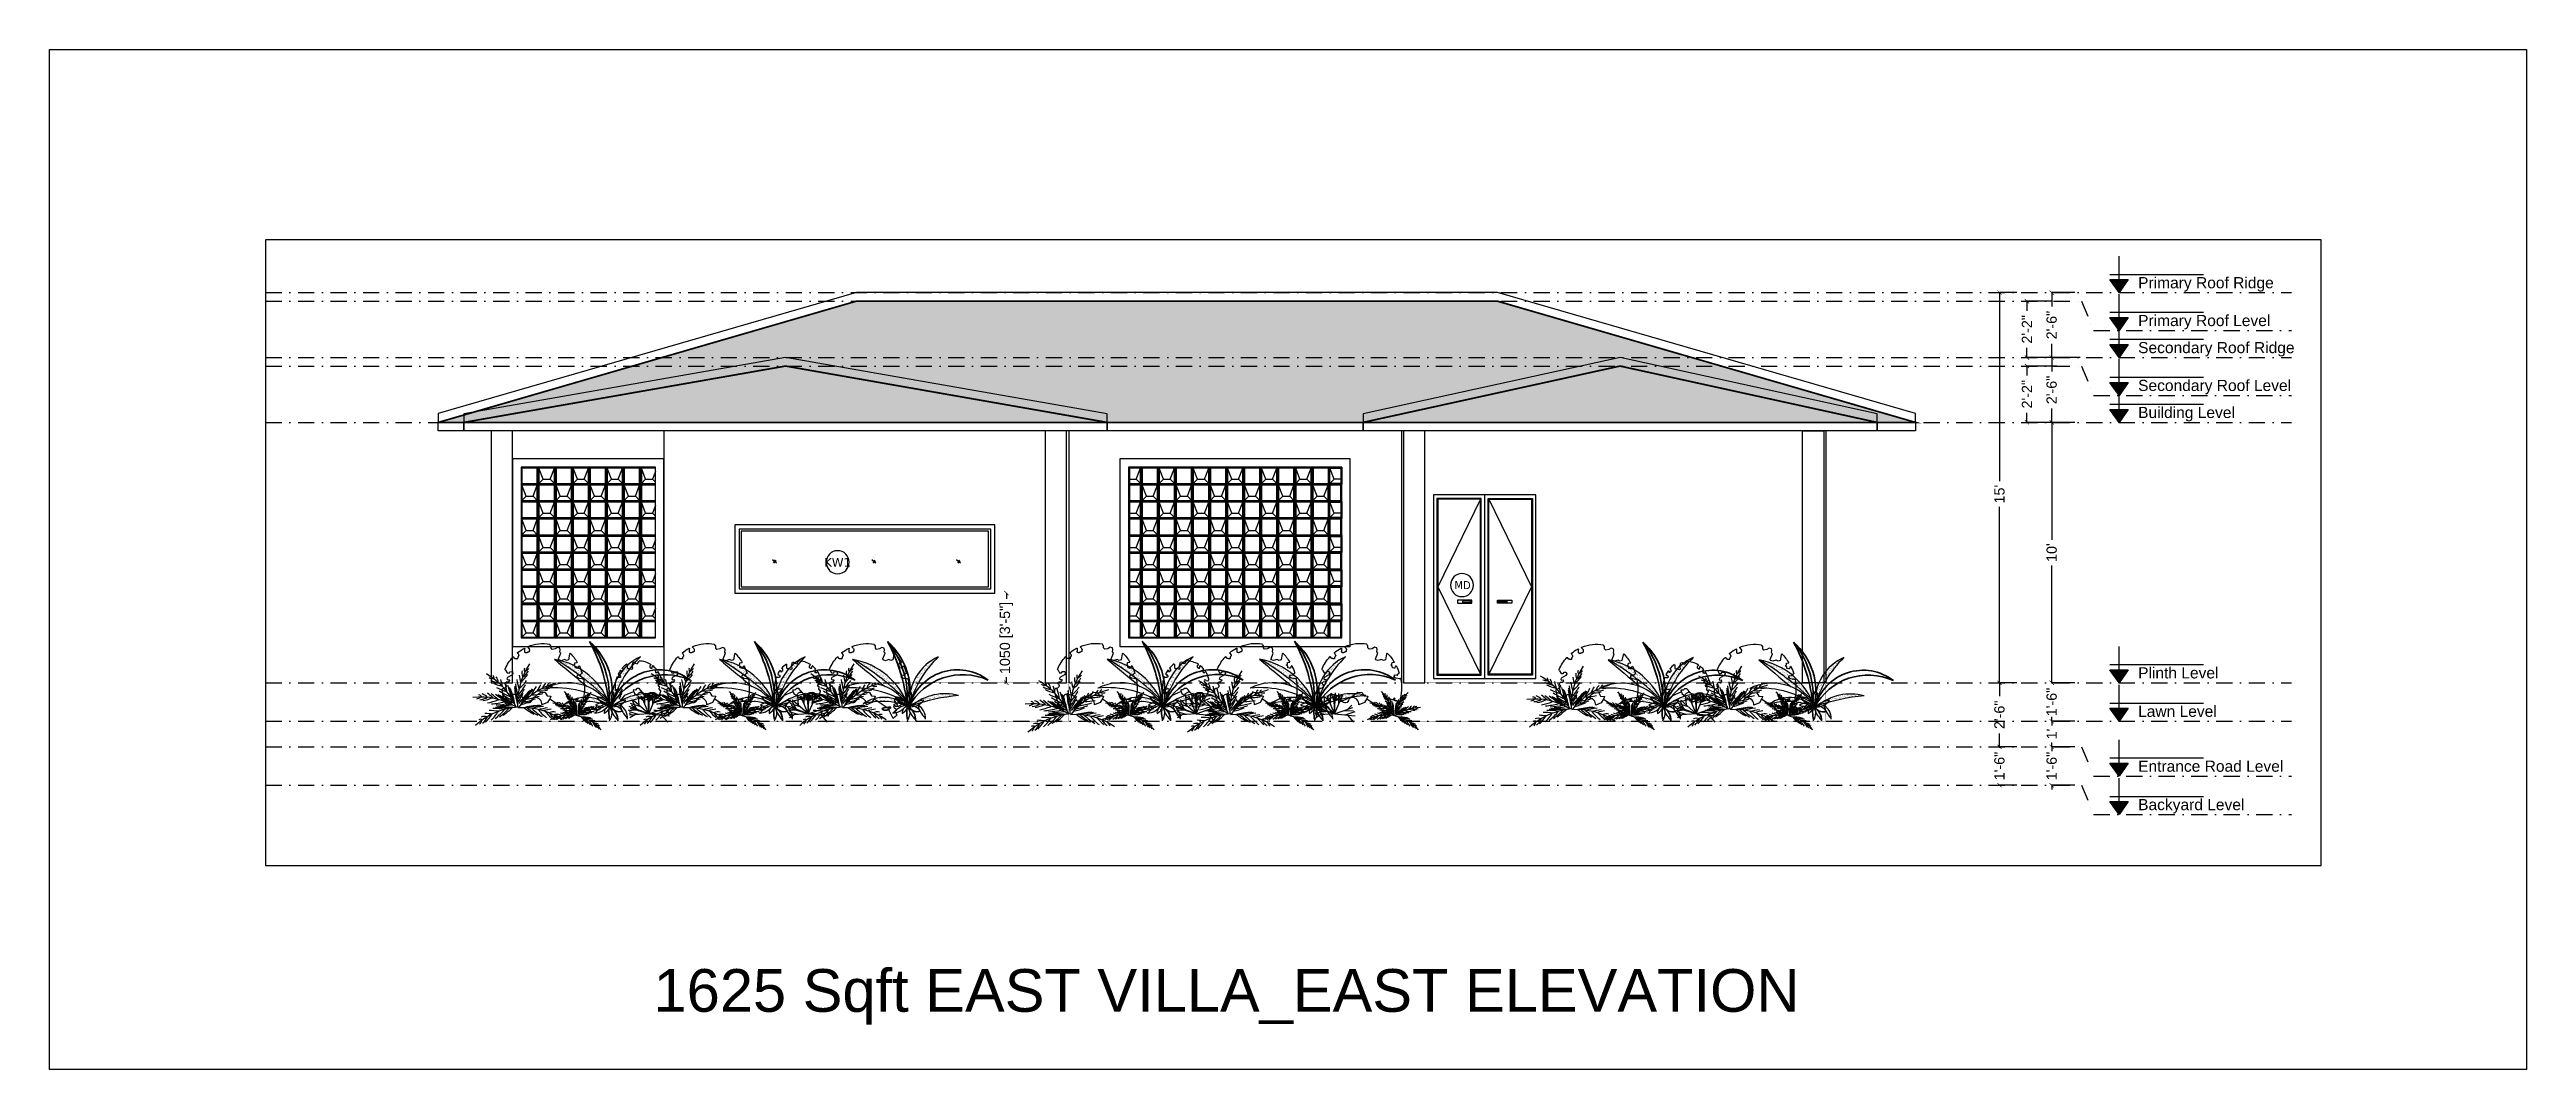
# Model space of a CAD drawing. Header units: millimetres. Extents: x -620 to 116137, y -21481 to 17762.
# Drawn here: x 58068 to 87103, y -21481 to -9535 of the extents above; entities that cross this region are included whole.
import ezdxf
from ezdxf.enums import TextEntityAlignment as Align
from ezdxf.xclip import XClip

# ---------------------------------------------------------------- set-up
doc = ezdxf.new("R2010")
doc.units = ezdxf.units.MM
doc.header["$LTSCALE"] = 150
doc.header["$XCLIPFRAME"] = 2
doc.linetypes.add('DASHDOT', pattern=[25.4, 12.7, -6.35, 0, -6.35])
doc.linetypes.add('HIDDEN', pattern=[0])
for name, color, linetype in [('ad-Door', 11, 'Continuous'), ('ad-Elevation 10', 8, 'Continuous'), ('ad-Level', 4, 'Continuous'), ('ad-Level text', 4, 'Continuous'), ('ad-MS Column', 1, 'Continuous'), ('ad-Text main', 7, 'Continuous'), ('ad-Text Main_Door&window Label', 7, 'Continuous'), ('ad-Wall hatch', 8, 'Continuous')]:
    doc.layers.add(name, color=color, linetype=linetype)
for name, color, linetype, true_color in [('ad-Landscape', 7, 'Continuous', 0x007f00), ('ad-Primary Roof', 5, 'Continuous', 0x0000ff), ('ad-Ridge', 7, 'Continuous', 0xa56752), ('ad-Secondary Roof', 6, 'Continuous', 0xff00ff), ('ad-Verandah', 7, 'Continuous', 0xa57c52)]:
    doc.layers.add(name, color=color, linetype=linetype, true_color=true_color)
doc.layers.add('ad-Landscape 2', color=7, linetype='Continuous', lineweight=35, true_color=0x264c00)
doc.styles.add('$ZCDB_AUDIT_GENERATED_1AF562', font='verdana.ttf', dxfattribs={"width": 0.9})
doc.styles.add('6 U T S R N_Typical Floor Plan$0$3BHK-E(NB)$0$grid_text', font='verdana.ttf', dxfattribs={"width": 0.9})
doc.styles.get("Standard").update_dxf_attribs({"font": 'arial.ttf'})
doc.dimstyles.new('A-100-DIM-INT (MM-FT)', dxfattribs={"dimscale": 50, "dimtxt": 2.4, "dimasz": 1, "dimexe": 5, "dimexo": 100, "dimgap": 1, "dimtad": 0, "dimdec": 0, "dimdsep": 46, "dimtxsty": 'Standard', "dimblk": 'ARCHTICK', "dimcen": 0.025, "dimse1": 1, "dimse2": 1, "dimclrd": 256, "dimclre": 256, "dimclrt": 256, "dimazin": 2, "dimtfac": 1, "dimtdec": 0, "dimtix": 1, "dimtmove": 2, "dimatfit": 3, "dimldrblk": 'ARCHTICK', "dimfxl": 1, "dimtolj": 1, "dimtzin": 0, "dimarcsym": 0})
doc.dimstyles.new('Copy of A-100-DIM-INT (MM-FT)', dxfattribs={"dimscale": 50, "dimtxt": 2.4, "dimasz": 1, "dimexe": 0, "dimexo": 0, "dimgap": 1, "dimtad": 0, "dimdec": 0, "dimlfac": 0.03937, "dimdsep": 46, "dimlunit": 3, "dimtxsty": 'Standard', "dimblk": 'ARCHTICK', "dimcen": 0.025, "dimclrd": 256, "dimclre": 256, "dimclrt": 256, "dimazin": 2, "dimtfac": 1, "dimtdec": 0, "dimtix": 1, "dimtmove": 2, "dimatfit": 3, "dimldrblk": 'ARCHTICK', "dimfxl": 1, "dimtolj": 1, "dimtzin": 0, "dimarcsym": 0})

msp = doc.modelspace()

# ---------------------------------------------------------------- blocks, each defined once
blk = doc.blocks.new('$ZCDB_AUDIT_GENERATED_1C43F8')
at = {"layer": 'ad-Level'}
blk.add_hatch(color=252, dxfattribs=at).paths.add_polyline_path([(175, 125), (88, 125), (0, 125), (88, 0)])
at = {"layer": 'ad-Level', "color": 2}
blk.add_line((0, 175), (900, 175), dxfattribs=at)
blk.add_lwpolyline([(88, 125), (175, 125), (88, 0), (0, 125), (88, 125), (88, 350)], dxfattribs=at)
blk = doc.blocks.new('$ZCDB_AUDIT_GENERATED_1C43FE')
at = {"layer": 'ad-Level', "xscale": 1.792223955136464, "yscale": 1.792223955136464, "zscale": 1.792223955136464}
blk.add_blockref('$ZCDB_AUDIT_GENERATED_1C43F8', (-1613, -314), dxfattribs=at)
at = {"layer": 'ad-Level text'}
blk.add_attdef('FLOOR', (-1126, -238), '', height=150, dxfattribs=at)
blk = doc.blocks.new('_ArchTick')
at = {"color": 0, "linetype": 'ByBlock', "const_width": 0.15}
blk.add_lwpolyline([(-0.5, -0.5), (0.5, 0.5)], dxfattribs=at)
blk = doc.blocks.new('*D59')
at = {"layer": 'ad-Secondary Roof', "lineweight": -2, "transparency": 16777216}
for p, q in [((-2811, 0), (-2811, 50)), ((-2540, 0), (-2811, 0)), ((-2811, 0), (-2811, -10)), ((-2811, -450), (-2811, -440)), ((-2540, -450), (-2811, -450)), ((-2811, -450), (-2811, -500))]:
    blk.add_line(p, q, dxfattribs=at)
at = {"layer": 'Defpoints', "color": 0, "transparency": 16777216}
for p in [(-2540, 0), (-2811, -450), (-2540, -450)]:
    blk.add_point(p, dxfattribs=at)
at = {"layer": 'ad-Secondary Roof', "lineweight": -2, "transparency": 16777216, "xscale": 50, "yscale": 50, "zscale": 50}
for p, rotation in [((-2811, 0), 270), ((-2811, -450), 90)]:
    blk.add_blockref('_ArchTick', p, dxfattribs=dict(at, rotation=rotation))
at = {"layer": 'ad-Secondary Roof', "transparency": 16777216, "insert": (-2811, -225), "char_height": 120, "attachment_point": 5, "rotation": 90}
blk.add_mtext('\\A1;1\'-6"', dxfattribs=at)
blk = doc.blocks.new('*D60')
at = {"layer": 'ad-Secondary Roof', "lineweight": -2, "transparency": 16777216}
for p, q in [((-2540, 3050), (-2811, 3050)), ((-2811, 3050), (-2811, 1675)), ((-2811, 0), (-2811, 1375)), ((-2540, 0), (-2811, 0))]:
    blk.add_line(p, q, dxfattribs=at)
at = {"layer": 'Defpoints', "color": 0, "transparency": 16777216}
for p in [(-2540, 3050), (-2811, 0), (-2540, 0)]:
    blk.add_point(p, dxfattribs=at)
at = {"layer": 'ad-Secondary Roof', "lineweight": -2, "transparency": 16777216, "xscale": 50, "yscale": 50, "zscale": 50}
for p, rotation in [((-2811, 3050), 90), ((-2811, 0), 270)]:
    blk.add_blockref('_ArchTick', p, dxfattribs=dict(at, rotation=rotation))
at = {"layer": 'ad-Secondary Roof', "transparency": 16777216, "insert": (-2811, 1525), "char_height": 120, "attachment_point": 5, "rotation": 90}
blk.add_mtext("\\A1;10'", dxfattribs=at)
blk = doc.blocks.new('*D61')
at = {"layer": 'ad-Secondary Roof', "lineweight": -2, "transparency": 16777216}
for p, q in [((-3220, 4570), (-3423, 4570)), ((-3423, 4570), (-3423, 2360)), ((-3423, 0), (-3423, 2060)), ((-3220, 0), (-3423, 0))]:
    blk.add_line(p, q, dxfattribs=at)
at = {"layer": 'Defpoints', "color": 0, "transparency": 16777216}
for p in [(-3220, 4570), (-3423, 0), (-3220, 0)]:
    blk.add_point(p, dxfattribs=at)
at = {"layer": 'ad-Secondary Roof', "lineweight": -2, "transparency": 16777216, "xscale": 50, "yscale": 50, "zscale": 50}
for p, rotation in [((-3423, 4570), 90), ((-3423, 0), 270)]:
    blk.add_blockref('_ArchTick', p, dxfattribs=dict(at, rotation=rotation))
at = {"layer": 'ad-Secondary Roof', "transparency": 16777216, "insert": (-3423, 2210), "char_height": 120, "attachment_point": 5, "rotation": 90}
blk.add_mtext("\\A1;15'", dxfattribs=at)
blk = doc.blocks.new('*D62')
at = {"layer": 'ad-Secondary Roof', "lineweight": -2, "transparency": 16777216}
for p, q in [((-2478, 3810), (-2811, 3810)), ((-2811, 3810), (-2811, 3648)), ((-2811, 3050), (-2811, 3212)), ((-2540, 3050), (-2811, 3050))]:
    blk.add_line(p, q, dxfattribs=at)
at = {"layer": 'Defpoints', "color": 0, "transparency": 16777216}
for p in [(-2811, 3810), (-2478, 3810), (-2540, 3050)]:
    blk.add_point(p, dxfattribs=at)
at = {"layer": 'ad-Secondary Roof', "lineweight": -2, "transparency": 16777216, "xscale": 50, "yscale": 50, "zscale": 50}
for p, rotation in [((-2811, 3810), 90), ((-2811, 3050), 270)]:
    blk.add_blockref('_ArchTick', p, dxfattribs=dict(at, rotation=rotation))
at = {"layer": 'ad-Secondary Roof', "transparency": 16777216, "insert": (-2811, 3430), "char_height": 120, "attachment_point": 5, "rotation": 90}
blk.add_mtext('\\A1;2\'-6"', dxfattribs=at)
blk = doc.blocks.new('*D63')
at = {"layer": 'ad-Secondary Roof', "lineweight": -2, "transparency": 16777216}
for p, q in [((-2540, 4570), (-2811, 4570)), ((-2811, 4570), (-2811, 4408)), ((-2811, 3810), (-2811, 3972)), ((-2478, 3810), (-2811, 3810))]:
    blk.add_line(p, q, dxfattribs=at)
at = {"layer": 'Defpoints', "color": 0, "transparency": 16777216}
for p in [(-2811, 4570), (-2540, 4570), (-2478, 3810)]:
    blk.add_point(p, dxfattribs=at)
at = {"layer": 'ad-Secondary Roof', "lineweight": -2, "transparency": 16777216, "xscale": 50, "yscale": 50, "zscale": 50}
for p, rotation in [((-2811, 4570), 90), ((-2811, 3810), 270)]:
    blk.add_blockref('_ArchTick', p, dxfattribs=dict(at, rotation=rotation))
at = {"layer": 'ad-Secondary Roof', "transparency": 16777216, "insert": (-2811, 4190), "char_height": 120, "attachment_point": 5, "rotation": 90}
blk.add_mtext('\\A1;2\'-6"', dxfattribs=at)
blk = doc.blocks.new('*D64')
at = {"layer": 'ad-Secondary Roof', "lineweight": -2, "transparency": 16777216}
for p, q in [((-2751, 3710), (-3101, 3710)), ((-3101, 3710), (-3101, 3598)), ((-3101, 3050), (-3101, 3162)), ((-2811, 3050), (-3101, 3050))]:
    blk.add_line(p, q, dxfattribs=at)
at = {"layer": 'Defpoints', "color": 0, "transparency": 16777216}
for p in [(-2751, 3710), (-3101, 3050), (-2811, 3050)]:
    blk.add_point(p, dxfattribs=at)
at = {"layer": 'ad-Secondary Roof', "lineweight": -2, "transparency": 16777216, "xscale": 50, "yscale": 50, "zscale": 50}
for p, rotation in [((-3101, 3710), 90), ((-3101, 3050), 270)]:
    blk.add_blockref('_ArchTick', p, dxfattribs=dict(at, rotation=rotation))
at = {"layer": 'ad-Secondary Roof', "transparency": 16777216, "insert": (-3101, 3380), "char_height": 120, "attachment_point": 5, "rotation": 90}
blk.add_mtext('\\A1;2\'-2"', dxfattribs=at)
blk = doc.blocks.new('*D65')
at = {"layer": 'ad-Secondary Roof', "lineweight": -2, "transparency": 16777216}
for p, q in [((-2811, 4470), (-3101, 4470)), ((-3101, 4470), (-3101, 4358)), ((-3101, 3810), (-3101, 3922)), ((-2811, 3810), (-3101, 3810))]:
    blk.add_line(p, q, dxfattribs=at)
at = {"layer": 'Defpoints', "color": 0, "transparency": 16777216}
for p in [(-2811, 4470), (-3101, 3810), (-2811, 3810)]:
    blk.add_point(p, dxfattribs=at)
at = {"layer": 'ad-Secondary Roof', "lineweight": -2, "transparency": 16777216, "xscale": 50, "yscale": 50, "zscale": 50}
for p, rotation in [((-3101, 4470), 90), ((-3101, 3810), 270)]:
    blk.add_blockref('_ArchTick', p, dxfattribs=dict(at, rotation=rotation))
at = {"layer": 'ad-Secondary Roof', "transparency": 16777216, "insert": (-3101, 4140), "char_height": 120, "attachment_point": 5, "rotation": 90}
blk.add_mtext('\\A1;2\'-2"', dxfattribs=at)
blk = doc.blocks.new('*D66')
at = {"layer": 'ad-Secondary Roof', "lineweight": -2, "transparency": 16777216}
for p, q in [((-2811, -750), (-2811, -700)), ((-2540, -750), (-2811, -750)), ((-2811, -750), (-2811, -760)), ((-2811, -1200), (-2811, -1190)), ((-2540, -1200), (-2811, -1200)), ((-2811, -1200), (-2811, -1250))]:
    blk.add_line(p, q, dxfattribs=at)
at = {"layer": 'Defpoints', "color": 0, "transparency": 16777216}
for p in [(-2540, -750), (-2811, -1200), (-2540, -1200)]:
    blk.add_point(p, dxfattribs=at)
at = {"layer": 'ad-Secondary Roof', "lineweight": -2, "transparency": 16777216, "xscale": 50, "yscale": 50, "zscale": 50}
for p, rotation in [((-2811, -750), 270), ((-2811, -1200), 90)]:
    blk.add_blockref('_ArchTick', p, dxfattribs=dict(at, rotation=rotation))
at = {"layer": 'ad-Secondary Roof', "transparency": 16777216, "insert": (-2811, -975), "char_height": 120, "attachment_point": 5, "rotation": 90}
blk.add_mtext('\\A1;1\'-6"', dxfattribs=at)
blk = doc.blocks.new('*D67')
at = {"layer": 'ad-Secondary Roof', "lineweight": -2, "transparency": 16777216}
for p, q in [((-2811, -450), (-2811, -400)), ((-2540, -450), (-2811, -450)), ((-2811, -450), (-2811, -497)), ((-2811, -750), (-2811, -703)), ((-2540, -750), (-2811, -750)), ((-2811, -750), (-2811, -800))]:
    blk.add_line(p, q, dxfattribs=at)
at = {"layer": 'Defpoints', "color": 0, "transparency": 16777216}
for p in [(-2540, -450), (-2811, -750), (-2540, -750)]:
    blk.add_point(p, dxfattribs=at)
at = {"layer": 'ad-Secondary Roof', "lineweight": -2, "transparency": 16777216, "xscale": 50, "yscale": 50, "zscale": 50}
for p, rotation in [((-2811, -450), 270), ((-2811, -750), 90)]:
    blk.add_blockref('_ArchTick', p, dxfattribs=dict(at, rotation=rotation))
at = {"layer": 'ad-Secondary Roof', "transparency": 16777216, "insert": (-2811, -600), "char_height": 120, "attachment_point": 5, "rotation": 90}
blk.add_mtext("\\A1;1'", dxfattribs=at)
blk = doc.blocks.new('*D68')
at = {"layer": 'ad-Secondary Roof', "lineweight": -2, "transparency": 16777216}
for p, q in [((-3220, -750), (-3423, -750)), ((-3423, -750), (-3423, -760)), ((-3423, -1200), (-3423, -1190)), ((-3220, -1200), (-3423, -1200))]:
    blk.add_line(p, q, dxfattribs=at)
at = {"layer": 'Defpoints', "color": 0, "transparency": 16777216}
for p in [(-3220, -750), (-3423, -1200), (-3220, -1200)]:
    blk.add_point(p, dxfattribs=at)
at = {"layer": 'ad-Secondary Roof', "lineweight": -2, "transparency": 16777216, "xscale": 50, "yscale": 50, "zscale": 50}
for p, rotation in [((-3423, -750), 90), ((-3423, -1200), 270)]:
    blk.add_blockref('_ArchTick', p, dxfattribs=dict(at, rotation=rotation))
at = {"layer": 'ad-Secondary Roof', "transparency": 16777216, "insert": (-3423, -975), "char_height": 120, "attachment_point": 5, "rotation": 90}
blk.add_mtext('\\A1;1\'-6"', dxfattribs=at)
blk = doc.blocks.new('*D69')
at = {"layer": 'ad-Secondary Roof', "lineweight": -2, "transparency": 16777216}
for p, q in [((-3220, 0), (-3423, 0)), ((-3423, 0), (-3423, -157)), ((-3423, -750), (-3423, -593)), ((-3220, -750), (-3423, -750))]:
    blk.add_line(p, q, dxfattribs=at)
at = {"layer": 'Defpoints', "color": 0, "transparency": 16777216}
for p in [(-3220, 0), (-3423, -750), (-3220, -750)]:
    blk.add_point(p, dxfattribs=at)
at = {"layer": 'ad-Secondary Roof', "lineweight": -2, "transparency": 16777216, "xscale": 50, "yscale": 50, "zscale": 50}
for p, rotation in [((-3423, 0), 90), ((-3423, -750), 270)]:
    blk.add_blockref('_ArchTick', p, dxfattribs=dict(at, rotation=rotation))
at = {"layer": 'ad-Secondary Roof', "transparency": 16777216, "insert": (-3423, -375), "char_height": 120, "attachment_point": 5, "rotation": 90}
blk.add_mtext('\\A1;2\'-6"', dxfattribs=at)
blk = doc.blocks.new('zw$51FB')
at = {"layer": 'ad-Wall hatch', "transparency": 33554610}
h = blk.add_hatch(dxfattribs=at)
h.set_pattern_fill('AR-BRSTD', color=256)
h.set_pattern_definition([(360, (-16265, -8e-11), (2e-14, 67.7418), []), (90, (-16265, -8e-11), (-101.6, 67.7418), [67.7418, -67.7418])])
h.paths.add_polyline_path([(-16265, 0), (-11365, 1420), (-3850, 1420), (1050, 0)])
h.paths.add_polyline_path([(-15965, 0), (-12195, 660), (-8425, 0)], flags=17)
h.paths.add_polyline_path([(-5425, 0), (-2413, 660), (600, 0)], flags=17)
h = blk.add_hatch(dxfattribs=at)
h.set_pattern_fill('AR-BRSTD', color=256)
h.set_pattern_definition([(360, (-15965, -8e-11), (2e-14, 67.7418), []), (90, (-15965, -8e-11), (-101.6, 67.7418), [67.7418, -67.7418])])
h.paths.add_polyline_path([(-15965, 0), (-12195, 660), (-8425, 0)])
h.paths.add_polyline_path([(-5425, 0), (-2413, 660), (600, 0)])
at = {"elevation": 0}
blk.add_lwpolyline([(-15965, 0), (-8425, 0), (-8425, -100), (-15965, -100)], close=True, dxfattribs=at)
blk.add_lwpolyline([(-5425, 0), (600, 0), (600, -100), (-5425, -100)], close=True)
at = {"layer": 'ad-Elevation 10', "elevation": 0}
for points in [[(-16265, 0), (-15965, 0), (-15965, -100), (-16265, -100)], [(-8425, 0), (-5425, 0), (-5425, -100), (-8425, -100)], [(600, 0), (1050, 0), (1050, -100), (600, -100)]]:
    blk.add_lwpolyline(points, close=True, dxfattribs=at)
at = {"layer": 'ad-Primary Roof', "const_width": 20}
blk.add_lwpolyline([(-16265, 0), (-11365, 1420), (-3850, 1420), (1050, 0)], close=True, dxfattribs=at)
at = {"layer": 'ad-Ridge'}
for points in [[(1050, 0), (1050, 103), (-3850, 1520), (-11365, 1520), (-16265, 103), (-16265, 0), (-11365, 1420), (-3850, 1420)], [(-5425, 0), (-2413, 658), (600, 0), (600, 102), (-2413, 760), (-5425, 102)]]:
    blk.add_lwpolyline(points, close=True, dxfattribs=at)
at = {"layer": 'ad-Ridge', "elevation": 0}
blk.add_lwpolyline([(-15965, 0), (-12195, 658), (-8425, 0), (-8425, 102), (-12195, 760), (-15965, 102)], close=True, dxfattribs=at)
at = {"layer": 'ad-Secondary Roof', "const_width": 20, "elevation": 0}
blk.add_lwpolyline([(-15965, 0), (-12195, 660), (-8425, 0)], close=True, dxfattribs=at)
at = {"layer": 'ad-Secondary Roof', "const_width": 20}
blk.add_lwpolyline([(-5425, 0), (-2413, 660), (600, 0)], close=True, dxfattribs=at)
blk = doc.blocks.new('TR13')
at = {"layer": 'ad-Landscape'}
for centre, radius, start, end in [((-2.009, -1.216), 2.308, 31.33493, 67.34237), ((-0.935, 1.07), 0.275, 250.86143, 280.78084), ((-0.977, 0.793), 0.119, 356.1734, 55.43383), ((-0.997, 0.657), 0.284, 7.67839, 46.334), ((-3.15, -0.263), 2.724, 18.07439, 23.02465), ((2.477, 1.638), 2.724, 196.54373, 203.18716), ((2.506, 1.862), 2.724, 198.16477, 203.11504), ((2.274, 0.393), 2.308, 153.84705, 189.80446), ((-1.375, 1.736), 1.774, 319.52942, 331.08744), ((0.279, 1.137), 0.284, 174.85543, 213.51103), ((-1.075, 1.779), 1.451, 318.02912, 330.80832), ((2.005, -1.216), 2.308, 112.65763, 148.66507), ((-0.316, 1.395), 0.558, 309.41558, 336.98914), ((0.175, 1.225), 0.119, 165.75559, 225.01602), ((-0.039, 1.406), 0.275, 300.40858, 330.32799), ((3.146, -0.263), 2.724, 156.97535, 161.92561), ((0.993, 0.657), 0.284, 133.666, 172.32161), ((0.973, 0.793), 0.119, 124.56617, 183.8266), ((0.931, 1.07), 0.275, 259.21916, 289.13857), ((-0.926, -2.022), 2.2, 65.97853, 103.97555), ((-1.406, 0.348), 0.275, 288.31848, 318.23789), ((-1.27, 0.102), 0.119, 33.63045, 92.89088), ((-1.34, 0.618), 0.558, 281.65733, 309.2309), ((-1.204, -0.017), 0.284, 45.13544, 83.79104), ((-1.568, 1.437), 1.451, 287.83815, 300.61735), ((-2.354, -2.058), 2.724, 55.53144, 60.4817), ((-1.506, 1.693), 1.774, 287.55904, 299.11706), ((-0.719, 1.244), 0.558, 244.20028, 271.77385), ((-2.168, -2.103), 2.724, 55.45932, 62.10274), ((-0.401, 2.033), 1.451, 250.3811, 263.1603), ((-1.33, 2.326), 2.391, 282.03934, 291.99448), ((-1.96, -2.136), 2.724, 55.36233, 63.72174), ((-0.147, 2.198), 1.774, 250.10199, 261.66001), ((-1.034, 2.143), 2.194, 279.24317, 289.63532), ((-1.822, -2.17), 2.724, 55.26813, 64.98748), ((0.378, 2.594), 2.391, 244.58229, 254.53744), ((-1.72, -2.2), 2.724, 55.17187, 66.15142), ((-0.755, 1.82), 1.86, 276.21695, 287.50379), ((0.501, 2.268), 2.194, 241.78612, 252.17827), ((-2.981, -0.412), 2.724, 18.00227, 24.64569), ((0.527, 1.842), 1.86, 238.7599, 250.04674), ((-2.836, -0.565), 2.724, 17.90528, 26.26469), ((-2.747, -0.676), 2.724, 17.81108, 27.53043), ((-2.685, -0.762), 2.724, 17.71482, 28.69437), ((2.484, 1.18), 2.724, 192.49506, 203.4746), ((2.474, 1.286), 2.724, 193.65899, 203.37834), ((2.469, 1.428), 2.724, 194.92473, 203.28414), ((-2.031, 1.689), 2.391, 326.65199, 336.60714), ((-1.909, 1.362), 2.194, 329.01115, 339.4033), ((-1.648, 1.025), 1.86, 331.14269, 342.42952), ((2.432, -1.164), 2.724, 141.10226, 152.08181), ((0.467, -2.181), 2.2, 63.0377, 101.53511), ((2.681, -0.762), 2.724, 151.30563, 162.28518), ((2.509, -1.091), 2.724, 142.2662, 151.98555), ((-0.531, 1.842), 1.86, 289.95326, 301.2401), ((2.743, -0.676), 2.724, 152.46957, 162.18892), ((-0.505, 2.268), 2.194, 287.82173, 298.21388), ((1.201, -2.533), 2.724, 100.86184, 111.84138), ((2.616, -0.998), 2.724, 143.53194, 151.89135), ((2.832, -0.565), 2.724, 153.73531, 162.09472), ((-0.382, 2.594), 2.391, 285.46256, 295.41771), ((1.307, -2.526), 2.724, 102.02577, 111.74512), ((1.508, 1.853), 2.194, 237.37793, 247.77008), ((2.977, -0.412), 2.724, 155.35431, 161.99773), ((0.143, 2.198), 1.774, 278.33999, 289.89801), ((1.449, -2.524), 2.724, 103.29151, 111.65092), ((1.838, 1.966), 2.391, 235.01877, 244.97392), ((0.397, 2.033), 1.451, 276.8397, 289.6189), ((1.659, -2.538), 2.724, 104.91051, 111.55394), ((0.714, 1.244), 0.558, 268.22615, 295.79972), ((1.85, -2.536), 2.724, 106.53155, 111.48182), ((0.502, -2.259), 2.308, 102.01786, 139.51222), ((-1.095, -0.662), 0.119, 68.34325, 127.60368), ((-1.346, -0.538), 0.275, 323.03128, 352.95069), ((-0.972, -0.722), 0.284, 79.84824, 118.50384), ((-1.445, -0.278), 0.558, 316.37012, 343.94369), ((-0.755, -3.055), 2.724, 90.24423, 95.1945), ((-2.099, 0.266), 1.451, 322.55094, 335.33015), ((-0.562, -2.939), 2.724, 90.17211, 96.81554), ((-2.179, 0.559), 1.774, 322.27183, 333.82985), ((-0.372, -2.848), 2.724, 90.07512, 98.43454), ((-0.239, -2.797), 2.724, 89.98093, 99.70027), ((-2.395, 1.179), 2.391, 316.75213, 326.70728), ((-0.138, -2.764), 2.724, 89.88467, 100.86421), ((-2.047, 1.197), 2.194, 313.95597, 324.34812), ((-1.633, 1.091), 1.86, 310.92975, 322.21658), ((1.163, 1.602), 1.86, 239.50947, 250.7963), ((1.867, 1.309), 1.774, 227.8962, 239.45422), ((1.869, 1.046), 1.451, 226.3959, 239.1751), ((1.463, 0.299), 0.558, 217.78236, 245.35592), ((1.188, -0.289), 0.284, 83.22221, 121.87781), ((1.28, -0.188), 0.119, 74.12237, 133.3828), ((1.467, 0.021), 0.275, 208.77536, 238.69477)]:
    blk.add_arc(centre, radius, start, end, dxfattribs=at)
blk = doc.blocks.new('TR12')
at = {"layer": 'ad-Landscape', "color": 0}
for p, q in [((-1.05, 0.24), (-2.12, 0.05)), ((0, 0), (-2.07, 0.48)), ((-0.9, 0.6), (-1.97, 0.81)), ((-1.42, 0.23), (-1.96, 0.05)), ((0, 0), (-1.93, 0.31)), ((0, 0), (-1.92, -0.4)), ((-1.02, 0.16), (-1.85, 0.65)), ((-1.28, 0.3), (-1.81, 1.11)), ((0, 0), (-1.76, 1.18)), ((-1.09, 0.73), (-1.29, 1.69)), ((-0.71, 1.24), (-1.19, 1.56)), ((0, 0), (-0.97, 1.7)), ((-0.52, 0.9), (-0.65, 1.85)), ((-0.09, 1.08), (-0.61, 2.04)), ((-0.22, 1.42), (-0.55, 1.88)), ((0, 0), (-0.3, 1.93)), ((0, 0), (-0.19, 2.12)), ((-0.16, 1.02), (0.05, 1.96)), ((-0.12, 1.31), (0.5, 2.06)), ((0, 0), (0.58, 2.04)), ((0, 0), (1.75, 0.89)), ((0, 0), (2.12, 0.08)), ((0.3, 1.04), (0.16, 2.12)), ((0.36, 1.27), (1.2, 1.75)), ((0.92, 0.47), (1.88, 0.56)), ((1.08, 0.04), (2.06, 0.5)), ((1.28, 0.65), (1.62, 1.11)), ((1.32, 0.05), (2.04, -0.6)), ((-1.01, -0.21), (-1.96, -0.05)), ((-1.72, -0.36), (-1.95, -0.21)), ((-1.4, -0.29), (-1.85, -0.65))]:
    blk.add_line(p, q, dxfattribs=at)
blk = doc.blocks.new('TR22')
at = {"layer": 'ad-Landscape', "color": 0}
for p, q in [((-0.919, 0.754), (-0.899, 0.718)), ((-0.899, 0.718), (-0.895, 0.674)), ((-0.787, 0.817), (-0.851, 0.839)), ((-0.825, 0.674), (-0.812, 0.713)), ((-0.812, 0.713), (-0.765, 0.735)), ((-0.791, 0.774), (-0.787, 0.817)), ((-0.765, 0.735), (-0.791, 0.774)), ((-0.604, 1.063), (-0.589, 1.034)), ((-0.589, 1.034), (-0.589, 0.867)), ((-0.589, 0.867), (-0.538, 0.835)), ((-0.538, 0.835), (-0.478, 0.853)), ((-0.478, 0.853), (-0.384, 0.803)), ((-0.384, 0.803), (-0.313, 0.817)), ((-0.336, 1.014), (-0.304, 1.043)), ((-0.3, 0.844), (-0.336, 1.014)), ((-0.313, 0.817), (-0.3, 0.844)), ((-0.304, 1.043), (-0.302, 1.112)), ((-0.302, 1.112), (-0.281, 1.156)), ((-0.281, 1.156), (-0.215, 1.163)), ((-0.215, 1.163), (-0.155, 1.108)), ((-0.155, 1.108), (-0.072, 1.08)), ((-0.072, 1.08), (-0.033, 1.11)), ((-0.033, 1.11), (-0.02, 1.179)), ((-0.02, 1.179), (0.006, 1.183)), ((0.006, 1.183), (0.022, 1.219)), ((0.568, 0.917), (0.567, 0.911)), ((0.567, 0.911), (0.567, 0.906)), ((0.567, 0.906), (0.567, 0.902)), ((0.567, 0.902), (0.568, 0.897)), ((0.569, 0.957), (0.568, 0.949)), ((0.568, 0.949), (0.568, 0.942)), ((0.568, 0.942), (0.569, 0.935)), ((0.569, 0.929), (0.568, 0.922)), ((0.568, 0.922), (0.568, 0.917)), ((0.568, 0.897), (0.57, 0.894)), ((0.572, 0.965), (0.569, 0.957)), ((0.569, 0.935), (0.569, 0.929)), ((0.57, 0.894), (0.572, 0.891)), ((0.577, 0.974), (0.572, 0.965)), ((0.572, 0.891), (0.576, 0.888)), ((0.576, 0.888), (0.58, 0.885)), ((0.586, 0.985), (0.577, 0.974)), ((0.58, 0.885), (0.585, 0.883)), ((0.585, 0.883), (0.59, 0.881)), ((0.6, 0.996), (0.586, 0.985)), ((0.59, 0.881), (0.595, 0.879)), ((0.595, 0.879), (0.6, 0.876)), ((0.628, 1.015), (0.6, 0.996)), ((0.6, 0.876), (0.605, 0.874)), ((0.605, 0.874), (0.609, 0.871)), ((0.609, 0.871), (0.613, 0.868)), ((0.613, 0.868), (0.617, 0.864)), ((0.617, 0.864), (0.62, 0.861)), ((0.62, 0.861), (0.624, 0.858)), ((0.624, 0.858), (0.627, 0.855)), ((0.627, 0.855), (0.631, 0.852)), ((0.631, 0.852), (0.635, 0.85)), ((0.635, 0.85), (0.639, 0.848)), ((0.639, 0.848), (0.644, 0.847)), ((0.644, 0.847), (0.648, 0.847)), ((0.648, 0.847), (0.653, 0.847)), ((0.653, 0.847), (0.658, 0.847)), ((0.658, 0.847), (0.662, 0.848)), ((0.662, 0.848), (0.667, 0.848)), ((0.667, 0.848), (0.671, 0.849)), ((0.671, 0.849), (0.675, 0.85)), ((0.675, 0.85), (0.679, 0.852)), ((0.679, 0.852), (0.682, 0.853)), ((0.682, 0.853), (0.685, 0.855)), ((0.685, 0.855), (0.688, 0.857)), ((0.688, 0.857), (0.69, 0.86)), ((0.69, 0.86), (0.692, 0.864)), ((0.692, 0.864), (0.693, 0.868)), ((0.693, 0.868), (0.694, 0.873)), ((0.694, 0.879), (0.695, 0.886)), ((0.694, 0.873), (0.694, 0.879)), ((0.695, 0.895), (0.696, 0.904)), ((0.695, 0.886), (0.695, 0.895)), ((0.696, 0.904), (0.698, 0.915)), ((0.698, 0.915), (0.701, 0.928)), ((0.701, 0.928), (0.708, 0.959)), ((0.842, 0.734), (0.841, 0.728)), ((0.841, 0.728), (0.843, 0.723)), ((0.844, 0.741), (0.842, 0.734)), ((0.843, 0.723), (0.845, 0.719)), ((0.85, 0.75), (0.844, 0.741)), ((0.845, 0.719), (0.848, 0.716)), ((0.848, 0.716), (0.85, 0.712)), ((0.859, 0.762), (0.85, 0.75)), ((0.85, 0.712), (0.852, 0.708)), ((0.89, 0.795), (0.859, 0.762)), ((-1.109, 0.411), (-1.102, 0.405)), ((-1.102, 0.405), (-1.096, 0.401)), ((-1.096, 0.401), (-1.09, 0.397)), ((-1.09, 0.397), (-1.085, 0.395)), ((-1.085, 0.395), (-1.081, 0.394)), ((-1.081, 0.394), (-1.077, 0.394)), ((-1.077, 0.394), (-1.074, 0.394)), ((-1.074, 0.394), (-0.983, 0.394)), ((-1.028, 0.543), (-1.044, 0.554)), ((-1.017, 0.534), (-1.028, 0.543)), ((-1.009, 0.526), (-1.017, 0.534)), ((-1.01, 0.492), (-1.009, 0.497)), ((-1.01, 0.488), (-1.01, 0.492)), ((-0.923, 0.484), (-1.01, 0.488)), ((-1.005, 0.52), (-1.009, 0.526)), ((-1.009, 0.497), (-1.007, 0.501)), ((-1.007, 0.501), (-1.006, 0.505)), ((-1.006, 0.505), (-1.004, 0.509)), ((-1.004, 0.514), (-1.005, 0.52)), ((-1.004, 0.509), (-1.004, 0.514)), ((-0.983, 0.394), (-0.98, 0.395)), ((-0.98, 0.395), (-0.978, 0.396)), ((-0.978, 0.396), (-0.976, 0.397)), ((-0.976, 0.397), (-0.973, 0.397)), ((-0.973, 0.397), (-0.971, 0.398)), ((-0.971, 0.398), (-0.968, 0.399)), ((-0.968, 0.399), (-0.966, 0.4)), ((-0.966, 0.4), (-0.963, 0.401)), ((-0.963, 0.401), (-0.959, 0.402)), ((-0.959, 0.402), (-0.955, 0.402)), ((-0.955, 0.402), (-0.951, 0.403)), ((-0.951, 0.403), (-0.947, 0.404)), ((-0.947, 0.404), (-0.943, 0.405)), ((-0.943, 0.405), (-0.939, 0.406)), ((-0.939, 0.406), (-0.935, 0.407)), ((-0.935, 0.407), (-0.931, 0.408)), ((-0.931, 0.408), (-0.927, 0.41)), ((-0.927, 0.41), (-0.924, 0.411)), ((-0.924, 0.476), (-0.923, 0.48)), ((-0.924, 0.471), (-0.924, 0.476)), ((-0.924, 0.467), (-0.924, 0.471)), ((-0.924, 0.463), (-0.924, 0.467)), ((-0.924, 0.459), (-0.924, 0.463)), ((-0.924, 0.456), (-0.924, 0.459)), ((-0.923, 0.452), (-0.924, 0.456)), ((-0.924, 0.411), (-0.921, 0.413)), ((-0.923, 0.48), (-0.923, 0.484)), ((-0.923, 0.448), (-0.923, 0.452)), ((-0.922, 0.445), (-0.923, 0.448)), ((-0.922, 0.442), (-0.922, 0.445)), ((-0.921, 0.439), (-0.922, 0.442)), ((-0.92, 0.437), (-0.921, 0.439)), ((-0.921, 0.413), (-0.918, 0.415)), ((-0.918, 0.434), (-0.92, 0.437)), ((-0.917, 0.432), (-0.918, 0.434)), ((-0.918, 0.415), (-0.916, 0.417)), ((-0.915, 0.43), (-0.917, 0.432)), ((-0.916, 0.417), (-0.915, 0.419)), ((-0.914, 0.428), (-0.915, 0.43)), ((-0.915, 0.419), (-0.913, 0.421)), ((-0.913, 0.426), (-0.914, 0.428)), ((-0.913, 0.424), (-0.913, 0.426)), ((-0.913, 0.423), (-0.913, 0.424)), ((-0.913, 0.421), (-0.913, 0.423)), ((-0.895, 0.674), (-0.869, 0.67)), ((-0.869, 0.67), (-0.825, 0.674)), ((0.852, 0.708), (0.854, 0.704)), ((0.854, 0.704), (0.855, 0.7)), ((0.855, 0.7), (0.857, 0.696)), ((0.857, 0.696), (0.858, 0.692)), ((0.858, 0.692), (0.859, 0.688)), ((0.859, 0.688), (0.86, 0.684)), ((0.86, 0.644), (0.859, 0.642)), ((0.859, 0.642), (0.859, 0.64)), ((0.859, 0.64), (0.859, 0.638)), ((0.859, 0.638), (0.86, 0.636)), ((0.86, 0.684), (0.861, 0.68)), ((0.861, 0.648), (0.86, 0.646)), ((0.86, 0.646), (0.86, 0.644)), ((0.86, 0.636), (0.862, 0.635)), ((0.861, 0.68), (0.862, 0.676)), ((0.862, 0.651), (0.861, 0.648)), ((0.862, 0.676), (0.862, 0.673)), ((0.862, 0.673), (0.863, 0.669)), ((0.863, 0.653), (0.862, 0.651)), ((0.862, 0.635), (0.864, 0.633)), ((0.863, 0.669), (0.863, 0.665)), ((0.863, 0.665), (0.864, 0.662)), ((0.864, 0.659), (0.863, 0.656)), ((0.863, 0.656), (0.863, 0.653)), ((0.864, 0.662), (0.864, 0.659)), ((0.864, 0.633), (0.867, 0.632)), ((0.867, 0.632), (0.869, 0.63)), ((0.869, 0.63), (0.873, 0.629)), ((0.873, 0.629), (0.876, 0.629)), ((0.876, 0.629), (0.88, 0.628)), ((0.88, 0.628), (0.884, 0.628)), ((0.884, 0.628), (0.889, 0.628)), ((0.889, 0.628), (0.893, 0.628)), ((0.893, 0.628), (0.897, 0.628)), ((0.897, 0.628), (0.901, 0.628)), ((0.901, 0.628), (0.905, 0.628)), ((0.905, 0.628), (0.909, 0.628)), ((0.909, 0.628), (0.913, 0.628)), ((0.913, 0.628), (0.916, 0.628)), ((0.916, 0.628), (0.919, 0.628)), ((0.943, 0.249), (0.916, 0.202)), ((0.916, 0.202), (0.936, 0.148)), ((0.919, 0.628), (0.922, 0.628)), ((0.922, 0.628), (0.924, 0.627)), ((0.924, 0.627), (0.926, 0.627)), ((0.926, 0.627), (0.929, 0.627)), ((0.929, 0.627), (0.932, 0.627)), ((0.932, 0.627), (0.934, 0.627)), ((0.934, 0.627), (0.937, 0.627)), ((0.936, 0.148), (1.055, 0.053)), ((0.937, 0.627), (0.941, 0.628)), ((0.941, 0.628), (0.944, 0.629)), ((1.007, 0.232), (0.943, 0.249)), ((0.944, 0.629), (0.948, 0.631)), ((0.948, 0.631), (0.952, 0.634)), ((0.952, 0.634), (0.957, 0.638)), ((0.957, 0.638), (0.962, 0.644)), ((0.962, 0.644), (0.979, 0.668)), ((0.997, 0.009), (0.977, -0.022)), ((1.034, -0.005), (0.997, 0.009)), ((1.027, 0.192), (1.007, 0.232)), ((1.085, 0.185), (1.027, 0.192)), ((1.061, 0.012), (1.034, -0.005)), ((1.055, 0.053), (1.061, 0.012)), ((1.14, 0.25), (1.085, 0.185)), ((-1.14, -0.25), (-1.14, -0.253)), ((-1.012, -0.232), (-1.023, -0.17)), ((-0.957, -0.215), (-1.012, -0.232)), ((-0.937, -0.228), (-0.957, -0.215)), ((-0.945, -0.386), (-0.845, -0.271)), ((-0.944, -0.428), (-0.945, -0.386)), ((-0.914, -0.439), (-0.944, -0.428)), ((-0.877, -0.199), (-0.937, -0.228)), ((-0.928, -0.518), (-0.876, -0.498)), ((-0.88, -0.419), (-0.914, -0.439)), ((-0.855, -0.446), (-0.88, -0.419)), ((-0.842, -0.241), (-0.877, -0.199)), ((-0.876, -0.498), (-0.855, -0.446)), ((-0.845, -0.271), (-0.842, -0.241)), ((0.977, -0.022), (1.007, -0.069)), ((1.007, -0.069), (1.061, -0.08)), ((1.119, -0.283), (1.11, -0.279))]:
    blk.add_line(p, q, dxfattribs=at)
at = {"layer": 'ad-Landscape'}
blk.add_lwpolyline([(-0.897, -0.79), (-0.699, -0.535), (-0.261, -0.342)], dxfattribs=at)
at = {"layer": 'ad-Landscape', "color": 0}
for points in [[(0.198, -0.403), (0.206, -0.387), (0.104, -0.264), (0.03, -0.194), (-0.09, -0.182), (-0.162, -0.264), (-0.274, -0.254), (-0.264, -0.315)], [(-0.264, -0.315), (-0.213, -0.448), (-0.066, -0.547)]]:
    blk.add_lwpolyline(points, dxfattribs=at)
at = {"layer": 'ad-Landscape'}
blk.add_lwpolyline([(-0.067, -0.548, -0.199676), (0.012, -0.409, -0.201496), (0.165, -0.368, -0.375294), (0.255, -0.471, 0.415016), (0.346, -0.561, 0.267795), (0.467, -0.491, -0.219193), (0.604, -0.393, -0.074367), (0.768, -0.387, -0.166396), (0.836, -0.419, -0.413544), (0.838, -0.527, 0.337297), (0.823, -0.651, 0.078842), (0.865, -0.702, 0.078758), (0.92, -0.737)], format="xyb", dxfattribs=at)
at = {"layer": 'ad-Landscape', "color": 0}
for centre, radius, start, end in [((0.236, -0.109), 1.442, 143.24186, 152.63251), ((0.236, -0.109), 1.442, 125.62166, 138.93148), ((-0.012, 0.02), 1.2, 57.81731, 88.40897), ((0.621, 1.025), 0.012, 304.03498, 57.81731), ((0.72, 0.956), 0.012, 52.00371, 166.03001), ((-0.012, 0.02), 1.2, 41.29363, 52.00371), ((0.881, 0.804), 0.012, 317.03335, 41.29363), ((0.236, -0.109), 1.442, 158.87002, 185.51201), ((0.989, 0.661), 0.012, 32.65945, 144.24289), ((-0.012, 0.02), 1.2, 12.73903, 32.65945), ((1.13, 0.278), 0.03, 291.04967, 12.73903), ((-1.169, -0.244), 0.03, 185.51201, 343.88265), ((-1.097, -0.308), 0.0721, 63.95334, 126.51762), ((-1.056, -0.226), 0.0194, 243.95334, 46.94932), ((-1.027, -0.194), 0.0242, 81.89683, 226.94932), ((-1.063, -0.608), 0.103, 316.85752, 353.13483), ((-0.012, 0.02), 1.2, 215.56323, 222.44556), ((-0.954, -0.574), 0.0463, 262.13671, 339.46064), ((-0.892, -0.548), 0.0464, 139.47937, 246.58883), ((-0.012, 0.02), 1.2, 320.92213, 343.68436), ((1.086, -0.197), 0.0511, 123.84435, 197.29835), ((1.136, -0.181), 0.103, 197.29835, 260.29382), ((1.032, -0.116), 0.0464, 303.84435, 50.95381), ((1.111, -0.309), 0.03, 343.68436, 92.16245)]:
    blk.add_arc(centre, radius, start, end, dxfattribs=at)
blk = doc.blocks.new('*X41')
at = {"color": 0}
for p, q in [((83, 20.9), (83, 20.9)), ((83.3, 21.3), (83.3, 21.3)), ((83.8, 21.5), (83.8, 21.5)), ((84.6, 21.5), (84.6, 21.5)), ((84.7, 21.5), (84.7, 21.5)), ((84.9, 22.7), (84.9, 22.7)), ((85, 22.7), (85, 22.7)), ((85.1, 21.6), (85.1, 21.6)), ((85.2, 22.5), (85.2, 22.5)), ((85.3, 22.4), (85.3, 22.4)), ((85.9, 22.5), (85.9, 22.5)), ((86, 21.7), (86, 21.7)), ((86, 21.7), (86, 21.7)), ((87.2, 23.4), (87.2, 23.4)), ((88, 23.6), (88, 23.6)), ((88, 22.7), (88, 22.7)), ((88.2, 23.4), (88.2, 23.4)), ((88.5, 24.5), (88.5, 24.5)), ((88.5, 22.4), (88.5, 22.4)), ((88.6, 22.5), (88.6, 22.5)), ((89.1, 24.7), (89.1, 24.7)), ((89.1, 22.6), (89.1, 22.6)), ((89.2, 24), (89.2, 24)), ((89.6, 24.7), (89.6, 24.7)), ((89.9, 23.5), (89.9, 23.5)), ((90, 25.4), (90, 25.4)), ((90.3, 25.2), (90.3, 25.2)), ((90.4, 24.8), (90.4, 24.8)), ((90.8, 25), (90.8, 25)), ((91, 24.5), (91, 24.5)), ((91.1, 24.4), (91.1, 24.4)), ((91.2, 24.3), (91.2, 24.3)), ((91.8, 25), (91.8, 25)), ((92.1, 23.5), (92.1, 23.5)), ((92.3, 25.1), (92.3, 25.1)), ((92.3, 24), (92.3, 24)), ((92.4, 25.5), (92.4, 25.5)), ((92.5, 23.6), (92.5, 23.6)), ((93, 26.2), (93, 26.2)), ((93.1, 25.2), (93.1, 25.2)), ((93.5, 25.2), (93.5, 25.2)), ((93.7, 26.5), (93.7, 26.5)), ((93.8, 24.5), (93.8, 24.5)), ((93.9, 25), (93.9, 25)), ((94, 25.3), (94, 25.3)), ((94.2, 25.2), (94.2, 25.2)), ((94.5, 25.4), (94.5, 25.4)), ((94.6, 26.5), (94.6, 26.5)), ((95, 25.5), (95, 25.5)), ((95, 25.5), (95, 25.5)), ((95.1, 24.4), (95.1, 24.4)), ((95.8, 25.6), (95.8, 25.6)), ((96, 27.1), (96, 27.1)), ((96.2, 27.5), (96.2, 27.5)), ((96.3, 26.5), (96.3, 26.5)), ((96.4, 24.6), (96.4, 24.6)), ((96.6, 25.2), (96.6, 25.2)), ((97, 26.2), (97, 26.2)), ((97, 25), (97, 25)), ((97.2, 26), (97.2, 26)), ((97.2, 25.7), (97.2, 25.7)), ((97.6, 27.5), (97.6, 27.5)), ((97.7, 26.5), (97.7, 26.5)), ((97.7, 25.8), (97.7, 25.8)), ((97.7, 25.6), (97.7, 25.6)), ((98.1, 25.2), (98.1, 25.2)), ((98.5, 25.9), (98.5, 25.9)), ((98.9, 27.7), (98.9, 27.7)), ((98.9, 26.5), (98.9, 26.5)), ((99, 28), (99, 28)), ((99.3, 27.5), (99.3, 27.5)), ((99.7, 25.2), (99.7, 25.2)), ((99.8, 26.1), (99.8, 26.1)), ((100, 27.1), (100, 27.1)), ((100.2, 27.5), (100.2, 27.5)), ((100.2, 26.9), (100.2, 26.9)), ((100.3, 25.6), (100.3, 25.6)), ((100.4, 26.2), (100.4, 26.2)), ((100.8, 26.5), (100.8, 26.5)), ((101.1, 26.1), (101.1, 26.1)), ((101.2, 26.3), (101.2, 26.3)), ((101.6, 26.6), (101.6, 26.6)), ((102, 27.7), (102, 27.7)), ((102.4, 27.5), (102.4, 27.5)), ((102.5, 26.4), (102.5, 26.4)), ((102.8, 27.5), (102.8, 27.5)), ((103, 28), (103, 28)), ((103.1, 26.5), (103.1, 26.5)), ((103.2, 27.8), (103.2, 27.8)), ((103.9, 26.6), (103.9, 26.6)), ((103.9, 26.5), (103.9, 26.5)), ((104.1, 28.5), (104.1, 28.5)), ((104.1, 27), (104.1, 27)), ((104.2, 26.6), (104.2, 26.6)), ((105.1, 27.8), (105.1, 27.8)), ((105.2, 26.8), (105.2, 26.8)), ((105.5, 27.6), (105.5, 27.6)), ((105.5, 27.5), (105.5, 27.5)), ((105.8, 26.9), (105.8, 26.9)), ((106.6, 27), (106.6, 27)), ((106.7, 28.5), (106.7, 28.5)), ((106.8, 26.6), (106.8, 26.6)), ((107, 26.5), (107, 26.5)), ((107.1, 27.9), (107.1, 27.9)), ((107.9, 27.2), (107.9, 27.2)), ((108.1, 27.6), (108.1, 27.6)), ((108.1, 27), (108.1, 27)), ((108.2, 27.8), (108.2, 27.8)), ((108.3, 26.8), (108.3, 26.8)), ((108.4, 27.2), (108.4, 27.2)), ((108.6, 27.5), (108.6, 27.5)), ((109.3, 27.3), (109.3, 27.3)), ((110.6, 27.5), (110.6, 27.5)), ((110.7, 27.6), (110.7, 27.6)), ((111.1, 27.8), (111.1, 27.8)), ((111.1, 27.6), (111.1, 27.6)), ((111.3, 27.8), (111.3, 27.8)), ((111.3, 27.7), (111.3, 27.7)), ((111.8, 27.5), (111.8, 27.5)), ((111.9, 27.7), (111.9, 27.7))]:
    blk.add_line(p, q, dxfattribs=at)
blk = doc.blocks.new('*X42')
at = {"color": 0}
for p, q in [((76.1, 17.8), (76.1, 17.8)), ((76.9, 17.5), (76.9, 17.5)), ((77, 19.1), (77, 19.1)), ((77.2, 17.7), (77.2, 17.7)), ((77.5, 18), (77.5, 18)), ((78, 18.2), (78, 18.2)), ((78, 18), (78, 18)), ((78.2, 18.5), (78.2, 18.5)), ((78.3, 18.9), (78.3, 18.9)), ((74.9, 15.2), (74.9, 15.2)), ((75.2, 17.1), (75.2, 17.1)), ((75.6, 16.5), (75.6, 16.5)), ((76, 16.4), (76, 16.4)), ((76.1, 16.3), (76.1, 16.3)), ((77.6, 17.4), (77.6, 17.4))]:
    blk.add_line(p, q, dxfattribs=at)
blk = doc.blocks.new('*X40')
at = {"color": 0}
for p, q in [((47.8, 21.8), (47.8, 21.8)), ((48.3, 21.9), (48.3, 21.9)), ((49.7, 22.3), (49.7, 22.3)), ((50.5, 22.9), (50.5, 22.9)), ((50.7, 22.6), (50.7, 22.6)), ((51.7, 23.9), (51.7, 23.9)), ((51.8, 23.9), (51.8, 23.9)), ((52.7, 23.2), (52.7, 23.2)), ((52.9, 23), (52.9, 23)), ((53.1, 23), (53.1, 23)), ((54.4, 24), (54.4, 24)), ((54.8, 25), (54.8, 25)), ((54.9, 23.9), (54.9, 23.9)), ((55.6, 24.9), (55.6, 24.9)), ((55.7, 24.1), (55.7, 24.1)), ((55.9, 23.9), (55.9, 23.9)), ((56.1, 25.2), (56.1, 25.2)), ((56.5, 24.9), (56.5, 24.9)), ((57, 24), (57, 24)), ((58, 23.9), (58, 23.9)), ((58.1, 25.8), (58.1, 25.8)), ((58.3, 25), (58.3, 25)), ((58.8, 24.9), (58.8, 24.9)), ((58.9, 24.8), (58.9, 24.8)), ((59.1, 23.3), (59.1, 23.3)), ((59.2, 25.2), (59.2, 25.2)), ((59.5, 25.9), (59.5, 25.9)), ((59.6, 24.9), (59.6, 24.9)), ((59.6, 24), (59.6, 24)), ((59.8, 24), (59.8, 24)), ((59.9, 23.4), (59.9, 23.4)), ((60.9, 25), (60.9, 25)), ((61.1, 23.9), (61.1, 23.9)), ((61.2, 23.6), (61.2, 23.6)), ((61.8, 25.8), (61.8, 25.8)), ((61.8, 23.7), (61.8, 23.7)), ((61.9, 25.7), (61.9, 25.7)), ((62.2, 26), (62.2, 26)), ((62.3, 25.2), (62.3, 25.2)), ((62.3, 24.1), (62.3, 24.1)), ((62.6, 23.8), (62.6, 23.8)), ((62.7, 24.9), (62.7, 24.9)), ((62.8, 24.9), (62.8, 24.9)), ((63.5, 25), (63.5, 25)), ((63.8, 23.9), (63.8, 23.9)), ((63.9, 24), (63.9, 24)), ((64, 23.8), (64, 23.8)), ((64.3, 23.9), (64.3, 23.9)), ((64.5, 24), (64.5, 24)), ((64.9, 24.1), (64.9, 24.1)), ((65.3, 24.1), (65.3, 24.1)), ((65.4, 25.2), (65.4, 25.2)), ((65.9, 24.9), (65.9, 24.9)), ((66.2, 25.1), (66.2, 25.1)), ((66.2, 23.2), (66.2, 23.2)), ((66.6, 24.3), (66.6, 24.3)), ((66.8, 24.8), (66.8, 24.8)), ((67, 24.7), (67, 24.7)), ((67.1, 24.4), (67.1, 24.4)), ((67.4, 24.1), (67.4, 24.1)), ((67.4, 23.9), (67.4, 23.9)), ((67.9, 23.9), (67.9, 23.9)), ((68, 24.5), (68, 24.5)), ((68.8, 23.2), (68.8, 23.2)), ((68.9, 22.9), (68.9, 22.9)), ((69, 24.9), (69, 24.9)), ((69.1, 22.8), (69.1, 22.8)), ((69.3, 24.7), (69.3, 24.7)), ((69.4, 22.7), (69.4, 22.7)), ((69.8, 22.4), (69.8, 22.4)), ((70.1, 24.2), (70.1, 24.2)), ((70.5, 23.9), (70.5, 23.9)), ((70.8, 22.3), (70.8, 22.3)), ((71.4, 23.2), (71.4, 23.2)), ((71.6, 22.4), (71.6, 22.4)), ((71.9, 23.8), (71.9, 23.8)), ((72.1, 23.7), (72.1, 23.7)), ((72.5, 22.7), (72.5, 22.7)), ((72.8, 22.3), (72.8, 22.3)), ((72.9, 22.9), (72.9, 22.9)), ((72.9, 22.5), (72.9, 22.5)), ((72.9, 22.4), (72.9, 22.4)), ((73.5, 22.6), (73.5, 22.6)), ((73.9, 21.9), (73.9, 21.9)), ((74.1, 21.8), (74.1, 21.8)), ((74.2, 21.4), (74.2, 21.4)), ((74.4, 21.4), (74.4, 21.4)), ((77.1, 20.5), (77.1, 20.5))]:
    blk.add_line(p, q, dxfattribs=at)
blk = doc.blocks.new('*X39')
at = {"color": 0}
for p, q in [((41.4, 52.4), (41.4, 52.4)), ((42.1, 52.1), (42.1, 52.1)), ((42.9, 51.5), (42.9, 51.5)), ((44.3, 51.7), (44.3, 51.7)), ((44.9, 50.2), (44.9, 50.2)), ((45.3, 49.9), (45.3, 49.9)), ((45.6, 50.8), (45.6, 50.8)), ((45.7, 50), (45.7, 50)), ((46.2, 51), (46.2, 51)), ((46.2, 50.1), (46.2, 50.1)), ((46.4, 50.8), (46.4, 50.8)), ((46.8, 49), (46.8, 49)), ((46.9, 49.8), (46.9, 49.8)), ((47, 50.2), (47, 50.2)), ((47.2, 50), (47.2, 50)), ((48, 50.2), (48, 50.2)), ((48.2, 49.1), (48.2, 49.1)), ((48.3, 48.9), (48.3, 48.9)), ((48.4, 50.4), (48.4, 50.4)), ((48.4, 49.9), (48.4, 49.9)), ((48.4, 48.9), (48.4, 48.9)), ((48.8, 47.7), (48.8, 47.7)), ((49.2, 47.4), (49.2, 47.4)), ((49.3, 48.1), (49.3, 48.1)), ((49.3, 47.9), (49.3, 47.9)), ((49.6, 49.9), (49.6, 49.9)), ((49.7, 48), (49.7, 48)), ((49.9, 48), (49.9, 48)), ((50, 49), (50, 49)), ((50.3, 47.2), (50.3, 47.2)), ((50.5, 47.1), (50.5, 47.1)), ((50.7, 48.1), (50.7, 48.1)), ((50.8, 46.5), (50.8, 46.5)), ((50.9, 48.9), (50.9, 48.9)), ((50.9, 47), (50.9, 47)), ((51.3, 46.3), (51.3, 46.3)), ((51.6, 45.6), (51.6, 45.6)), ((51.9, 47.7), (51.9, 47.7)), ((52, 48.3), (52, 48.3)), ((52.3, 48), (52.3, 48)), ((52.3, 46.1), (52.3, 46.1)), ((52.3, 45.4), (52.3, 45.4)), ((52.4, 47.4), (52.4, 47.4)), ((52.5, 48.3), (52.5, 48.3)), ((52.5, 45.2), (52.5, 45.2)), ((52.7, 45.2), (52.7, 45.2)), ((52.9, 45.8), (52.9, 45.8)), ((53.2, 44.9), (53.2, 44.9)), ((53.3, 48.1), (53.3, 48.1)), ((53.4, 44.4), (53.4, 44.4)), ((53.5, 47.9), (53.5, 47.9)), ((53.5, 45.9), (53.5, 45.9)), ((53.6, 47.1), (53.6, 47.1)), ((53.7, 45.1), (53.7, 45.1)), ((53.9, 46.5), (53.9, 46.5)), ((54.3, 47.1), (54.3, 47.1)), ((54.3, 46), (54.3, 46)), ((54.4, 43.5), (54.4, 43.5)), ((54.6, 43.3), (54.6, 43.3)), ((54.7, 44), (54.7, 44)), ((54.9, 46.1), (54.9, 46.1)), ((55, 44.1), (55, 44.1)), ((55.2, 43.5), (55.2, 43.5)), ((55.3, 46.2), (55.3, 46.2)), ((55.4, 42.5), (55.4, 42.5)), ((55.5, 46.1), (55.5, 46.1)), ((55.6, 46.2), (55.6, 46.2)), ((55.9, 45.2), (55.9, 45.2)), ((56.2, 46.2), (56.2, 46.2)), ((56.3, 45.2), (56.3, 45.2)), ((56.3, 44.9), (56.3, 44.9)), ((56.4, 45.3), (56.4, 45.3)), ((56.4, 43.3), (56.4, 43.3)), ((56.4, 41.6), (56.4, 41.6)), ((56.6, 43.7), (56.6, 43.7)), ((56.6, 41.4), (56.6, 41.4)), ((56.7, 42.7), (56.7, 42.7)), ((57, 46.3), (57, 46.3)), ((57.1, 43.8), (57.1, 43.8)), ((57.1, 42.4), (57.1, 42.4)), ((57.4, 44.4), (57.4, 44.4)), ((57.5, 41.2), (57.5, 41.2)), ((57.5, 40.6), (57.5, 40.6)), ((57.6, 44.2), (57.6, 44.2)), ((57.7, 44.2), (57.7, 44.2)), ((57.7, 42.3), (57.7, 42.3)), ((57.8, 44), (57.8, 44)), ((57.9, 43.9), (57.9, 43.9)), ((58, 41.3), (58, 41.3)), ((58.4, 43.4), (58.4, 43.4)), ((58.5, 39.7), (58.5, 39.7)), ((58.6, 41.5), (58.6, 41.5)), ((58.7, 39.6), (58.7, 39.6)), ((58.8, 41.4), (58.8, 41.4)), ((58.9, 45.2), (58.9, 45.2)), ((58.9, 43.2), (58.9, 43.2)), ((59, 41.3), (59, 41.3)), ((59.2, 44), (59.2, 44)), ((59.4, 42.5), (59.4, 42.5)), ((59.5, 38.8), (59.5, 38.8)), ((59.6, 42.3), (59.6, 42.3)), ((59.8, 44.1), (59.8, 44.1)), ((59.8, 42.7), (59.8, 42.7)), ((60.2, 42.4), (60.2, 42.4)), ((60.2, 41.6), (60.2, 41.6)), ((60.3, 42.3), (60.3, 42.3)), ((60.4, 40.4), (60.4, 40.4)), ((60.5, 41.5), (60.5, 41.5)), ((60.5, 37.8), (60.5, 37.8)), ((60.6, 40.2), (60.6, 40.2)), ((60.7, 41.6), (60.7, 41.6)), ((60.7, 37.7), (60.7, 37.7)), ((61, 39.9), (61, 39.9)), ((61.1, 39.1), (61.1, 39.1)), ((61.5, 41.8), (61.5, 41.8)), ((61.5, 40.6), (61.5, 40.6)), ((61.6, 39.2), (61.6, 39.2)), ((61.6, 36.9), (61.6, 36.9)), ((61.7, 41.5), (61.7, 41.5)), ((61.7, 41.4), (61.7, 41.4)), ((61.7, 40.4), (61.7, 40.4)), ((61.8, 39.5), (61.8, 39.5)), ((62.4, 39.3), (62.4, 39.3)), ((62.5, 39.6), (62.5, 39.6)), ((62.5, 39), (62.5, 39)), ((62.6, 36), (62.6, 36)), ((62.8, 35.8), (62.8, 35.8)), ((62.9, 41.9), (62.9, 41.9)), ((63, 40.4), (63, 40.4)), ((63, 38.5), (63, 38.5)), ((63.3, 36.8), (63.3, 36.8)), ((63.5, 38.7), (63.5, 38.7)), ((63.6, 35), (63.6, 35)), ((63.7, 40.2), (63.7, 40.2)), ((63.7, 38.6), (63.7, 38.6)), ((63.8, 39.5), (63.8, 39.5)), ((64.1, 39.9), (64.1, 39.9)), ((64.3, 39.5), (64.3, 39.5)), ((64.4, 39.5), (64.4, 39.5)), ((64.4, 37.6), (64.4, 37.6)), ((64.5, 37.7), (64.5, 37.7)), ((64.6, 37.8), (64.6, 37.8)), ((64.7, 37), (64.7, 37)), ((64.9, 37.4), (64.9, 37.4)), ((65.1, 39.6), (65.1, 39.6)), ((65.2, 37.1), (65.2, 37.1)), ((65.3, 35.2), (65.3, 35.2)), ((65.6, 39), (65.6, 39)), ((65.6, 36.8), (65.6, 36.8)), ((65.7, 38.6), (65.7, 38.6)), ((65.7, 34.9), (65.7, 34.9)), ((65.8, 36.7), (65.8, 36.7)), ((65.8, 36.7), (65.8, 36.7)), ((66, 37.2), (66, 37.2)), ((66.4, 36.5), (66.4, 36.5)), ((66.6, 35.9), (66.6, 35.9)), ((67, 37.6), (67, 37.6)), ((67.1, 35.7), (67.1, 35.7)), ((67.4, 37.4), (67.4, 37.4)), ((67.6, 37.7), (67.6, 37.7)), ((67.6, 35), (67.6, 35)), ((67.9, 37.4), (67.9, 37.4)), ((68, 37.4), (68, 37.4)), ((68.4, 36.7), (68.4, 36.7)), ((68.4, 35.2), (68.4, 35.2)), ((68.8, 35), (68.8, 35)), ((68.9, 34.9), (68.9, 34.9)), ((69.7, 35.1), (69.7, 35.1)), ((64.6, 34.1), (64.6, 34.1)), ((64.8, 33.9), (64.8, 33.9)), ((65.7, 33.1), (65.7, 33.1)), ((65.8, 34.7), (65.8, 34.7)), ((66.1, 34.6), (66.1, 34.6)), ((66.7, 32.2), (66.7, 32.2)), ((66.9, 32), (66.9, 32)), ((67, 34.7), (67, 34.7)), ((67.1, 33.7), (67.1, 33.7)), ((67.3, 34), (67.3, 34)), ((67.7, 31.2), (67.7, 31.2)), ((67.8, 34.8), (67.8, 34.8)), ((68.3, 34.9), (68.3, 34.9)), ((68.5, 34.8), (68.5, 34.8)), ((68.5, 32.8), (68.5, 32.8)), ((68.7, 34), (68.7, 34)), ((68.7, 30.3), (68.7, 30.3)), ((68.9, 30.2), (68.9, 30.2)), ((69.2, 32.7), (69.2, 32.7)), ((69.2, 32.4), (69.2, 32.4)), ((69.7, 33.1), (69.7, 33.1)), ((69.7, 32.4), (69.7, 32.4)), ((69.8, 33.8), (69.8, 33.8)), ((69.8, 32.5), (69.8, 32.5)), ((69.8, 29.4), (69.8, 29.4)), ((69.9, 32.9), (69.9, 32.9)), ((69.9, 31.9), (69.9, 31.9)), ((70.4, 34), (70.4, 34)), ((70.6, 32.6), (70.6, 32.6)), ((70.7, 32.1), (70.7, 32.1)), ((70.8, 28.5), (70.8, 28.5)), ((71, 28.3), (71, 28.3)), ((71.1, 32.8), (71.1, 32.8)), ((71.2, 31.5), (71.2, 31.5)), ((71.2, 30.9), (71.2, 30.9)), ((71.5, 30.1), (71.5, 30.1)), ((71.7, 31.2), (71.7, 31.2)), ((71.8, 27.5), (71.8, 27.5)), ((71.9, 32.8), (71.9, 32.8)), ((71.9, 31), (71.9, 31)), ((72.5, 31.9), (72.5, 31.9)), ((72.6, 30), (72.6, 30)), ((72.8, 30.2), (72.8, 30.2)), ((72.8, 26.6), (72.8, 26.6)), ((72.9, 30.3), (72.9, 30.3)), ((73, 26.4), (73, 26.4)), ((73.2, 30.2), (73.2, 30.2)), ((73.4, 30.4), (73.4, 30.4)), ((73.6, 29.9), (73.6, 29.9)), ((73.8, 29.3), (73.8, 29.3)), ((73.8, 27.8), (73.8, 27.8)), ((73.9, 29.1), (73.9, 29.1)), ((73.9, 25.6), (73.9, 25.6)), ((74, 29.2), (74, 29.2)), ((74, 27.7), (74, 27.7)), ((74.3, 27.9), (74.3, 27.9)), ((74.4, 27.4), (74.4, 27.4)), ((74.8, 28.4), (74.8, 28.4)), ((74.9, 24.7), (74.9, 24.7)), ((75.1, 28), (75.1, 28)), ((75.1, 24.5), (75.1, 24.5)), ((75.9, 26.5), (75.9, 26.5)), ((75.9, 23.7), (75.9, 23.7)), ((76, 25.5), (76, 25.5)), ((76.7, 25.2), (76.7, 25.2)), ((76.9, 22.8), (76.9, 22.8)), ((77.1, 22.7), (77.1, 22.7)), ((78, 21.9), (78, 21.9))]:
    blk.add_line(p, q, dxfattribs=at)
blk = doc.blocks.new('*X38')
at = {"color": 0}
for p, q in [((96.8, 52.5), (96.8, 52.5)), ((97, 52.8), (97, 52.8)), ((97.5, 52.5), (97.5, 52.5)), ((98, 53.5), (98, 53.5)), ((98.7, 53.7), (98.7, 53.7)), ((82.8, 35.9), (82.8, 35.9)), ((82.8, 35.6), (82.8, 35.6)), ((83.1, 36.8), (83.1, 36.8)), ((83.2, 37.7), (83.2, 37.7)), ((83.6, 37.5), (83.6, 37.5)), ((83.7, 38.4), (83.7, 38.4)), ((84, 35.2), (84, 35.2)), ((84.1, 39.5), (84.1, 39.5)), ((84.1, 38.8), (84.1, 38.8)), ((84.2, 36.9), (84.2, 36.9)), ((84.2, 35), (84.2, 35)), ((84.3, 39), (84.3, 39)), ((84.4, 35), (84.4, 35)), ((84.5, 37), (84.5, 37)), ((84.7, 37.5), (84.7, 37.5)), ((84.9, 39.7), (84.9, 39.7)), ((84.9, 37.3), (84.9, 37.3)), ((85, 37.1), (85, 37.1)), ((85.1, 36.5), (85.1, 36.5)), ((85.3, 41.8), (85.3, 41.8)), ((85.4, 39.8), (85.4, 39.8)), ((85.4, 37.9), (85.4, 37.9)), ((85.5, 40.2), (85.5, 40.2)), ((85.5, 36), (85.5, 36)), ((85.7, 40.2), (85.7, 40.2)), ((85.8, 42.4), (85.8, 42.4)), ((85.8, 37.2), (85.8, 37.2)), ((85.8, 36.5), (85.8, 36.5)), ((85.9, 40.1), (85.9, 40.1)), ((85.9, 40), (85.9, 40)), ((86.2, 39.8), (86.2, 39.8)), ((86.3, 37.7), (86.3, 37.7)), ((86.5, 42.7), (86.5, 42.7)), ((86.6, 43), (86.6, 43)), ((86.6, 41.5), (86.6, 41.5)), ((86.6, 40.8), (86.6, 40.8)), ((86.7, 42.5), (86.7, 42.5)), ((86.7, 39.3), (86.7, 39.3)), ((86.7, 38.8), (86.7, 38.8)), ((86.7, 37.5), (86.7, 37.5)), ((86.8, 42.8), (86.8, 42.8)), ((86.8, 39.9), (86.8, 39.9)), ((87.4, 39), (87.4, 39)), ((87.6, 40), (87.6, 40)), ((87.7, 42), (87.7, 42)), ((87.8, 42.8), (87.8, 42.8)), ((87.9, 43.7), (87.9, 43.7)), ((87.9, 41.8), (87.9, 41.8)), ((88, 42.7), (88, 42.7)), ((88, 39.9), (88, 39.9)), ((88.2, 42.5), (88.2, 42.5)), ((88.4, 45.3), (88.4, 45.3)), ((88.5, 42.7), (88.5, 42.7)), ((88.6, 44.8), (88.6, 44.8)), ((88.7, 41.1), (88.7, 41.1)), ((88.9, 44), (88.9, 44)), ((88.9, 40.9), (88.9, 40.9)), ((89.1, 46.6), (89.1, 46.6)), ((89.2, 44.7), (89.2, 44.7)), ((89.2, 42.8), (89.2, 42.8)), ((89.3, 42.8), (89.3, 42.8)), ((89.6, 43.9), (89.6, 43.9)), ((89.8, 45.5), (89.8, 45.5)), ((89.8, 43.7), (89.8, 43.7)), ((90.1, 45.3), (90.1, 45.3)), ((90.3, 47.6), (90.3, 47.6)), ((90.3, 45.5), (90.3, 45.5)), ((90.4, 45.6), (90.4, 45.6)), ((90.4, 43.7), (90.4, 43.7)), ((90.5, 45), (90.5, 45)), ((90.6, 46.6), (90.6, 46.6)), ((90.8, 46.5), (90.8, 46.5)), ((91.1, 45.7), (91.1, 45.7)), ((91.2, 46.5), (91.2, 46.5)), ((91.6, 48.3), (91.6, 48.3)), ((91.6, 45.7), (91.6, 45.7)), ((91.7, 48.6), (91.7, 48.6)), ((91.7, 46.7), (91.7, 46.7)), ((92.1, 48.4), (92.1, 48.4)), ((92.4, 47.8), (92.4, 47.8)), ((92.6, 48.4), (92.6, 48.4)), ((92.8, 47.5), (92.8, 47.5)), ((92.9, 49.6), (92.9, 49.6)), ((92.9, 48.5), (92.9, 48.5)), ((93, 47.7), (93, 47.7)), ((93.6, 49), (93.6, 49)), ((93.6, 47.5), (93.6, 47.5)), ((94.1, 50.5), (94.1, 50.5)), ((94.2, 48.7), (94.2, 48.7)), ((94.2, 48.6), (94.2, 48.6)), ((94.6, 50.3), (94.6, 50.3)), ((94.7, 51.3), (94.7, 51.3)), ((94.7, 50.3), (94.7, 50.3)), ((94.7, 50.1), (94.7, 50.1)), ((95.1, 50), (95.1, 50)), ((95.5, 51.6), (95.5, 51.6)), ((95.9, 51.6), (95.9, 51.6)), ((96, 51.5), (96, 51.5)), ((96.5, 51.5), (96.5, 51.5)), ((96.6, 52), (96.6, 52)), ((79.6, 23.4), (79.6, 23.4)), ((79.8, 24), (79.8, 24)), ((79.9, 27.4), (79.9, 27.4)), ((79.9, 23.7), (79.9, 23.7)), ((80.1, 26.1), (80.1, 26.1)), ((80.1, 23.5), (80.1, 23.5)), ((80.2, 27.7), (80.2, 27.7)), ((80.4, 30.1), (80.4, 30.1)), ((80.5, 28.7), (80.5, 28.7)), ((80.5, 28.2), (80.5, 28.2)), ((80.6, 27.4), (80.6, 27.4)), ((80.6, 26.3), (80.6, 26.3)), ((80.6, 26.1), (80.6, 26.1)), ((80.6, 24.3), (80.6, 24.3)), ((80.9, 31.4), (80.9, 31.4)), ((80.9, 30.1), (80.9, 30.1)), ((80.9, 26.5), (80.9, 26.5)), ((81, 25.2), (81, 25.2)), ((81.1, 26.3), (81.1, 26.3)), ((81.3, 29), (81.3, 29)), ((81.4, 26.3), (81.4, 26.3)), ((81.5, 31.4), (81.5, 31.4)), ((81.7, 33), (81.7, 33)), ((81.7, 32.7), (81.7, 32.7)), ((81.7, 31.1), (81.7, 31.1)), ((81.8, 32.9), (81.8, 32.9)), ((81.8, 29.2), (81.8, 29.2)), ((81.8, 29.2), (81.8, 29.2)), ((81.9, 28.9), (81.9, 28.9)), ((81.9, 27.3), (81.9, 27.3)), ((82, 29), (82, 29)), ((82.1, 32.5), (82.1, 32.5)), ((82.3, 31.5), (82.3, 31.5)), ((82.4, 29), (82.4, 29)), ((82.5, 30.2), (82.5, 30.2)), ((82.7, 34.2), (82.7, 34.2)), ((82.8, 34), (82.8, 34)), ((82.8, 32), (82.8, 32)), ((82.9, 34), (82.9, 34)), ((82.9, 32), (82.9, 32)), ((82.9, 30), (82.9, 30)), ((83, 31.8), (83, 31.8)), ((83, 30.1), (83, 30.1)), ((83.2, 34.3), (83.2, 34.3)), ((83.6, 31.7), (83.6, 31.7)), ((83.6, 31.5), (83.6, 31.5)), ((83.8, 34.7), (83.8, 34.7)), ((83.9, 34.6), (83.9, 34.6)), ((84, 34.4), (84, 34.4)), ((84.3, 33.1), (84.3, 33.1)), ((84.8, 33.8), (84.8, 33.8))]:
    blk.add_line(p, q, dxfattribs=at)
blk = doc.blocks.new('Stree19')
at = {"layer": 'ad-Landscape'}
for centre, radius, start, end in [((-0.35, -0.093), 0.387, 19.5461, 80.0887), ((13.562, 16.742), 21.504, 229.9189, 230.5176), ((-1.04, -0.993), 1.49, 45.5999, 59.2482), ((0.282, 0.06), 0.266, 114.679, 182.0391), ((0.565, -0.108), 0.568, 133.9069, 165.0241), ((-0.212, -0.103), 0.267, 34.7489, 116.6979), ((-0.283, -0.417), 0.555, 57.4358, 95.103), ((-0.118, -0.104), 0.191, 49.6655, 124.7135), ((-0.128, -0.303), 0.369, 68.8169, 105.562), ((-0.071, 0.087), 0.0824, 269.0553, 331.1473), ((-0.028, -0.023), 0.0803, 82.9787, 118.3656), ((-0.046, 0.072), 0.0315, 229.8762, 331.4681), ((0.038, -0.09), 0.142, 104.9428, 137.1286), ((-0.055, 0.012), 0.077, 37.8081, 90.3495), ((0.011, 0.007), 0.0315, 88.0209, 189.6129), ((-0.061, 0.071), 0.0803, 301.1234, 336.5104), ((0.083, 0.08), 0.077, 144.6687, 197.2101), ((-0.061, 0.009), 0.0824, 326.3882, 28.4802), ((-0.013, 0.095), 0.0444, 300.8516, 41.0272), ((0.149, 0.07), 0.142, 193.3558, 225.5416), ((0.015, -0.032), 0.077, 37.8081, 90.3495), ((0.027, 0.12), 0.0824, 262.2756, 324.3676), ((0.114, -0.068), 0.142, 98.1631, 130.3489), ((0.206, -0.168), 0.274, 74.5557, 129.8051), ((0.365, -0.904), 1.004, 94.9141, 109.4467), ((0.021, -0.024), 0.0824, 357.4683, 59.5603), ((0.201, 0.079), 0.142, 193.3558, 225.5416)]:
    blk.add_arc(centre, radius, start, end, dxfattribs=at)
at = {"layer": 'ad-Landscape 2'}
for centre, radius, start, end in [((-0.329, 0.118), 0.351, 346.9417, 49.026), ((-0.863, -0.036), 0.872, 5.0957, 28.7204), ((-0.458, 0.089), 0.465, 358.2316, 39.3116), ((0.301, -0.119), 0.326, 65.5628, 151.6067), ((0.273, -0.033), 0.266, 52.3229, 164.2588), ((-0.108, 0.05), 0.0315, 229.8762, 331.4681), ((-0.09, -0.045), 0.0803, 82.9787, 118.3656), ((-0.013, 0.1), 0.0444, 193.991, 294.1666), ((0.146, 0.005), 0.142, 162.2757, 194.4616), ((-0.031, -0.034), 0.0824, 357.4683, 59.5603), ((0.058, 0.055), 0.0444, 193.991, 294.1666)]:
    blk.add_arc(centre, radius, start, end, dxfattribs=at)
at = {"layer": 'ad-Landscape', "color": 96, "xscale": 0.007500000000000282, "yscale": 0.007500000000000282, "zscale": 0.007500000000000282}
for name in ['*X39', '*X40', '*X42']:
    blk.add_blockref(name, (-0.58, -0.108), dxfattribs=at)
at = {"layer": 'ad-Landscape', "xscale": 0.007500000000000282, "yscale": 0.007500000000000282, "zscale": 0.007500000000000282}
blk.add_blockref('*X38', (-0.58, -0.108), dxfattribs=at)
at = {"layer": 'ad-Landscape', "color": 75, "xscale": 0.007500000000000282, "yscale": 0.007500000000000282, "zscale": 0.007500000000000282}
blk.add_blockref('*X41', (-0.58, -0.108), dxfattribs=at)
blk = doc.blocks.new('A$C6cfd4f21')
at = {"xscale": 2212.190572872396, "yscale": 2212.190572872396, "zscale": 2212.190572872396}
for p in [(-3800, 87), (-1868, 87), (-308, 87)]:
    blk.add_blockref('Stree19', p, dxfattribs=at)
at = {"layer": 'ad-Landscape'}
for name, p, xscale, yscale, zscale, rotation in [('TR22', (-4562, 414), -407.1462491435603, 407.1462491422558, 407.1462491421312, 349.8482103826396), ('TR22', (-2630, 414), -407.1462491435603, 407.1462491422558, 407.1462491421312, 349.8482103826396), ('TR22', (-760, 414), -407.1462491435603, 407.1462491422558, 407.1462491421312, 349.8482103826396), ('TR12', (-3324, 86), 114.6819777623922, 114.6819777623922, 114.6819777623922, 352.4468819518883), ('TR12', (-1455, 86), 114.6819777623922, 114.6819777623922, 114.6819777623922, 352.4468819518883)]:
    blk.add_blockref(name, p, dxfattribs=dict(at, xscale=xscale, yscale=yscale, zscale=zscale, rotation=rotation))
at = {"layer": 'ad-Landscape', "color": 3, "xscale": 366.9823288396549, "yscale": 366.9823288396549, "zscale": 366.9823288396549, "rotation": 352.4468819518883}
for p in [(-4862, 167), (-2931, 167), (-1061, 167)]:
    blk.add_blockref('TR13', p, dxfattribs=at)
at = {"layer": 'ad-Landscape', "xscale": 229.3639555247846, "yscale": 229.3639555247846, "zscale": 229.3639555247846}
for p in [(-3442, 426), (-1572, 426)]:
    blk.add_blockref('TR22', p, dxfattribs=at)
at = {"layer": 'ad-Landscape', "color": 104, "xscale": 220.1893973058545, "yscale": 220.1893973058545, "zscale": 220.1893973058545, "rotation": 337.6020414040115}
for p in [(-4159, 67), (-2227, 67)]:
    blk.add_blockref('TR13', p, dxfattribs=at)
blk = doc.blocks.new('A$Ca7e67a1c')
at = {"xscale": 2217.466360467454, "yscale": 2217.466360467454, "zscale": 2217.466360467454}
for p in [(-2855, 87), (-1070, 87)]:
    blk.add_blockref('Stree19', p, dxfattribs=at)
at = {"layer": 'ad-Landscape'}
for name, p, xscale, yscale, zscale, rotation in [('TR22', (-3619, 415), -408.1172401408762, 408.1172401395685, 408.1172401394437, 349.8482103826396), ('TR22', (-1745, 415), -408.1172401408762, 408.1172401395685, 408.1172401394437, 349.8482103826396), ('TR22', (-520, 415), -408.1172401408762, 408.1172401395685, 408.1172401394437, 349.8482103826396), ('TR12', (-2441, 87), 114.9554794050965, 114.9554794050965, 114.9554794050965, 352.4468819518883), ('TR12', (-819, 87), 114.9554794050965, 114.9554794050965, 114.9554794050965, 352.4468819518883)]:
    blk.add_blockref(name, p, dxfattribs=dict(at, xscale=xscale, yscale=yscale, zscale=zscale, rotation=rotation))
at = {"layer": 'ad-Landscape', "color": 3, "xscale": 367.8575340963087, "yscale": 367.8575340963087, "zscale": 367.8575340963087, "rotation": 352.4468819518883}
for p in [(-3921, 87), (-2047, 87)]:
    blk.add_blockref('TR13', p, dxfattribs=at)
at = {"layer": 'ad-Landscape', "xscale": 229.9109588101932, "yscale": 229.9109588101932, "zscale": 229.9109588101932}
blk.add_blockref('TR22', (-2559, 427), dxfattribs=at)
at = {"layer": 'ad-Landscape', "color": 104, "xscale": 220.7145204598517, "yscale": 220.7145204598517, "zscale": 220.7145204598517, "rotation": 337.6020414040115}
for p in [(-3215, 67), (-1341, 67), (-116, 67)]:
    blk.add_blockref('TR13', p, dxfattribs=at)
blk = doc.blocks.new('A$Ca54c8868')
at = {"xscale": 2193.966328984847, "yscale": 2193.966328984847, "zscale": 2193.966328984847}
for p in [(-1930, 86), (-164, 86)]:
    blk.add_blockref('Stree19', p, dxfattribs=at)
at = {"layer": 'ad-Landscape'}
for name, p, xscale, yscale, zscale, rotation in [('TR22', (-2686, 410), -403.7921382304763, 403.7921382291825, 403.7921382290589, 349.8482103826396), ('TR22', (-832, 410), -403.7921382304763, 403.7921382291825, 403.7921382290589, 349.8482103826396), ('TR12', (-1521, 86), 113.7372163309507, 113.7372163309507, 113.7372163309507, 352.4468819518883)]:
    blk.add_blockref(name, p, dxfattribs=dict(at, xscale=xscale, yscale=yscale, zscale=zscale, rotation=rotation))
at = {"layer": 'ad-Landscape', "color": 3, "xscale": 363.9590922590422, "yscale": 363.9590922590422, "zscale": 363.9590922590422, "rotation": 352.4468819518883}
for p in [(-2985, 145), (-1130, 145)]:
    blk.add_blockref('TR13', p, dxfattribs=at)
at = {"layer": 'ad-Landscape', "xscale": 227.4744326619016, "yscale": 227.4744326619016, "zscale": 227.4744326619016}
blk.add_blockref('TR22', (-1637, 422), dxfattribs=at)
at = {"layer": 'ad-Landscape', "color": 104, "xscale": 218.3754553574698, "yscale": 218.3754553574698, "zscale": 218.3754553574698, "rotation": 337.6020414040115}
for p in [(-2287, 66), (-432, 66)]:
    blk.add_blockref('TR13', p, dxfattribs=at)
blk = doc.blocks.new('*D73')
at = {"lineweight": -2, "transparency": 16777216}
for p, q in [((69285, -15902), (69285, -15969)), ((69285, -16952), (69285, -16886))]:
    blk.add_line(p, q, dxfattribs=at)
at = {"layer": 'Defpoints', "color": 0, "transparency": 16777216}
for p in [(69151, -15902), (69151, -16952), (69285, -16952)]:
    blk.add_point(p, dxfattribs=at)
at = {"lineweight": -2, "transparency": 16777216, "xscale": 50, "yscale": 50, "zscale": 50}
for p, rotation in [((69285, -15902), 90), ((69285, -16952), 270)]:
    blk.add_blockref('_ArchTick', p, dxfattribs=dict(at, rotation=rotation))
at = {"transparency": 16777216, "insert": (69285, -16427), "char_height": 120, "attachment_point": 5, "rotation": 90}
blk.add_mtext('\\A1;1050 [3\'-5"]', dxfattribs=at)
blk = doc.blocks.new('A$C63b826c5')
at = {"layer": 'ad-Elevation 10', "transparency": 33554559}
for points in [[(0, 0), (200, 0), (200, 200), (0, 200)], [(10, 10), (190, 10), (190, 190), (10, 190)]]:
    blk.add_lwpolyline(points, close=True, dxfattribs=at)
blk = doc.blocks.new('A$C906e16fa')
at = {"layer": 'ad-Elevation 10', "transparency": 33554559}
for points in [[(0, 0), (0, 200), (-200, 200), (-200, 0)], [(-10, 10), (-10, 190), (-190, 190), (-190, 10)]]:
    blk.add_lwpolyline(points, close=True, dxfattribs=at)
for points in [[(-140, 60), (-190, 190)], [(-190, 10), (-140, 60), (-60, 60), (-10, 10)], [(-60, 60), (-10, 190)]]:
    blk.add_lwpolyline(points, dxfattribs=at)
blk = doc.blocks.new('A$Ce840d473')
at = {"layer": 'ad-Elevation 10', "transparency": 33554559}
for points in [[(175, 200), (0, 200), (0, 0), (175, 0)], [(175, 190), (10, 190), (10, 10), (175, 10)], [(60, 60), (10, 190)], [(10, 10), (60, 60), (140, 60)], [(175, 151), (140, 60), (175, 25)]]:
    blk.add_lwpolyline(points, dxfattribs=at)
blk = doc.blocks.new('A$Cf2164e09')
at = {"layer": 'ad-Elevation 10', "transparency": 33554559}
for points in [[(175, 200), (0, 200), (0, 0), (175, 0)], [(175, 190), (10, 190), (10, 10), (175, 10)]]:
    blk.add_lwpolyline(points, dxfattribs=at)
blk = doc.blocks.new('zw$1E0A')
at = {"layer": 'ad-Elevation 10', "transparency": 33554559}
for points in [[(-25, 0), (1750, 0), (1750, 2200), (-25, 2200)], [(75, 100), (1650, 100), (1650, 2100), (75, 2100)]]:
    blk.add_lwpolyline(points, close=True, dxfattribs=at)
for name, p in [('A$C63b826c5', (75, 1900)), ('A$C906e16fa', (475, 1900)), ('A$C63b826c5', (475, 1900)), ('A$C906e16fa', (875, 1900)), ('A$C63b826c5', (875, 1900)), ('A$C906e16fa', (1275, 1900)), ('A$C63b826c5', (1275, 1900)), ('A$Ce840d473', (1475, 1900)), ('A$C906e16fa', (275, 1700)), ('A$C63b826c5', (275, 1700)), ('A$C906e16fa', (675, 1700)), ('A$C63b826c5', (675, 1700)), ('A$C906e16fa', (1075, 1700)), ('A$C63b826c5', (1075, 1700)), ('A$C906e16fa', (1475, 1700)), ('A$Cf2164e09', (1475, 1700)), ('A$C63b826c5', (75, 1500)), ('A$C906e16fa', (275, 1300)), ('A$C906e16fa', (475, 1500)), ('A$C63b826c5', (275, 1300)), ('A$C63b826c5', (475, 1500)), ('A$C906e16fa', (675, 1300)), ('A$C906e16fa', (875, 1500)), ('A$C63b826c5', (675, 1300)), ('A$C63b826c5', (875, 1500)), ('A$C906e16fa', (1075, 1300)), ('A$C906e16fa', (1275, 1500)), ('A$C63b826c5', (1075, 1300)), ('A$C63b826c5', (1275, 1500)), ('A$C906e16fa', (1475, 1300)), ('A$Ce840d473', (1475, 1500)), ('A$Cf2164e09', (1475, 1300)), ('A$C63b826c5', (75, 1100)), ('A$C906e16fa', (475, 1100)), ('A$C63b826c5', (475, 1100)), ('A$C906e16fa', (875, 1100)), ('A$C63b826c5', (875, 1100)), ('A$C906e16fa', (1275, 1100)), ('A$C63b826c5', (1275, 1100)), ('A$Ce840d473', (1475, 1100)), ('A$C906e16fa', (275, 900)), ('A$C63b826c5', (75, 700)), ('A$C63b826c5', (275, 900)), ('A$C906e16fa', (475, 700)), ('A$C906e16fa', (675, 900)), ('A$C63b826c5', (475, 700)), ('A$C63b826c5', (675, 900)), ('A$C906e16fa', (875, 700)), ('A$C906e16fa', (1075, 900)), ('A$C63b826c5', (875, 700)), ('A$C63b826c5', (1075, 900)), ('A$C906e16fa', (1275, 700)), ('A$C906e16fa', (1475, 900)), ('A$C63b826c5', (1275, 700)), ('A$Cf2164e09', (1475, 900)), ('A$Ce840d473', (1475, 700)), ('A$C906e16fa', (275, 500)), ('A$C63b826c5', (275, 500)), ('A$C906e16fa', (675, 500)), ('A$C63b826c5', (675, 500)), ('A$C906e16fa', (1075, 500)), ('A$C63b826c5', (1075, 500)), ('A$C906e16fa', (1475, 500)), ('A$Cf2164e09', (1475, 500)), ('A$C63b826c5', (75, 300)), ('A$C906e16fa', (275, 100)), ('A$C906e16fa', (475, 300)), ('A$C63b826c5', (275, 100)), ('A$C63b826c5', (475, 300)), ('A$C906e16fa', (675, 100)), ('A$C906e16fa', (875, 300)), ('A$C63b826c5', (675, 100)), ('A$C63b826c5', (875, 300)), ('A$C906e16fa', (1075, 100)), ('A$C906e16fa', (1275, 300)), ('A$C63b826c5', (1075, 100)), ('A$C63b826c5', (1275, 300)), ('A$C906e16fa', (1475, 100)), ('A$Ce840d473', (1475, 300)), ('A$Cf2164e09', (1475, 100))]:
    blk.add_blockref(name, p)
blk = doc.blocks.new('zw$66E4')
at = {"layer": 'ad-MS Column'}
blk.add_lwpolyline([(0, 0), (250, 0), (250, 2950), (0, 2950)], close=True, dxfattribs=at)
blk = doc.blocks.new('$ZCDB_AUDIT_GENERATED_1AF48C')
at = {"layer": 'ad-Text Main_Door&window Label'}
blk.add_circle((0, 0), 180, dxfattribs=at)
at = {"layer": 'ad-Text Main_Door&window Label', "style": '$ZCDB_AUDIT_GENERATED_1AF562', "width": 0.9}
blk.add_attdef('D1', text='', height=125, dxfattribs=at).set_placement((0, 0), align=Align.MIDDLE_CENTER)
blk = doc.blocks.new('$ZCDB_AUDIT_GENERATED_1AF493')
at = {"layer": 'ad-Door', "elevation": 0}
for points in [[(1200, 0), (1200, 2150), (0, 2150), (0, 0)], [(560, 2110), (40, 2110), (40, 40), (560, 40)], [(550, 2100), (50, 2100), (50, 50), (550, 50)], [(640, 2110), (1160, 2110), (1160, 40), (640, 40)], [(650, 2100), (1150, 2100), (1150, 50), (650, 50)]]:
    blk.add_lwpolyline(points, close=True, dxfattribs=at)
for points in [[(550, 2100), (50, 1075), (550, 50)], [(650, 2100), (1150, 1075), (650, 50)]]:
    blk.add_lwpolyline(points, dxfattribs=at)
at = {"layer": 'ad-Elevation 10', "elevation": 0}
blk.add_lwpolyline([(600, 2150), (600, 0)], dxfattribs=at)
at = {"layer": 'ad-Elevation 10', "linetype": 'HIDDEN', "ltscale": 300}
for points in [[(280, 916), (280, 884), (450, 884), (450, 916)], [(920, 916), (920, 884), (750, 884), (750, 916)]]:
    blk.add_lwpolyline(points, close=True, dxfattribs=at)
at = {"layer": 'ad-Elevation 10'}
for points in [[(341, 908), (341, 892), (438, 892), (438, 908)], [(859, 908), (859, 892), (762, 892), (762, 908)]]:
    blk.add_lwpolyline(points, close=True, dxfattribs=at)
at = {"layer": 'ad-Text Main_Door&window Label'}
ref = blk.add_blockref('$ZCDB_AUDIT_GENERATED_1AF48C', (334, 1094, 0), dxfattribs=dict(at, xscale=-0.75, yscale=0.75, zscale=0.75))
ref.add_attrib('D1', 'MD', dxfattribs={"height": 93.8, "rotation": 360, "style": '$ZCDB_AUDIT_GENERATED_1AF562', "width": 0.9}).set_placement((341, 1094), align=Align.MIDDLE_CENTER)
blk = doc.blocks.new('$ZCDB_AUDIT_GENERATED_1AF4B1')
at = {"layer": 'ad-Elevation 10', "color": 9}
for points in [[(-200, 0), (0, 0), (0, 200), (-200, 200)], [(-190, 10), (-10, 10), (-10, 190), (-190, 190)]]:
    blk.add_lwpolyline(points, close=True, dxfattribs=at)
blk = doc.blocks.new('$ZCDB_AUDIT_GENERATED_1AF4A7')
at = {"layer": 'ad-Elevation 10', "color": 9}
for points in [[(0, 0), (200, 0), (200, 200), (0, 200)], [(10, 10), (190, 10), (190, 190), (10, 190)]]:
    blk.add_lwpolyline(points, close=True, dxfattribs=at)
for points in [[(10, 190), (60, 140), (60, 60), (10, 10)], [(60, 140), (190, 190)], [(60, 60), (190, 10)]]:
    blk.add_lwpolyline(points, dxfattribs=at)
blk = doc.blocks.new('$ZCDB_AUDIT_GENERATED_1AF4C0')
at = {"layer": 'ad-Elevation 10', "color": 9}
for points in [[(-150, 0), (0, 0), (0, 200), (-150, 200), (-150, 0)], [(-140, 60), (-60, 60), (-10, 10)], [(-60, 60), (-10, 190)]]:
    blk.add_lwpolyline(points, dxfattribs=at)
blk.add_lwpolyline([(-140, 190), (-140, 10), (-10, 10), (-10, 190)], close=True, dxfattribs=at)
blk = doc.blocks.new('$ZCDB_AUDIT_GENERATED_1AF4B8')
at = {"layer": 'ad-Elevation 10', "color": 9}
for points in [[(-150, 200), (-150, 0), (0, 0), (0, 200), (-150, 200)], [(-150, 190), (-150, 10)]]:
    blk.add_lwpolyline(points, dxfattribs=at)
blk.add_lwpolyline([(-140, 10), (-10, 10), (-10, 190), (-140, 190)], close=True, dxfattribs=at)
blk = doc.blocks.new('zw$38D0')
for points in [[(2250, 1690), (2250, 1510)], [(2250, 1290), (2250, 1110)], [(2250, 890), (2250, 710)], [(2250, 490), (2250, 310)]]:
    blk.add_lwpolyline(points)
at = {"layer": 'ad-Elevation 10', "color": 9}
for points in [[(0, 0), (2700, 0), (2700, 2200), (0, 2200)], [(100, 100), (2600, 100), (2600, 2100), (100, 2100)]]:
    blk.add_lwpolyline(points, close=True, dxfattribs=at)
for name, p, rotation in [('$ZCDB_AUDIT_GENERATED_1AF4C0', (250, 1900), 359.9999999999997), ('$ZCDB_AUDIT_GENERATED_1AF4B1', (450, 1900), 359.9999999999997), ('$ZCDB_AUDIT_GENERATED_1AF4A7', (650, 1900), 90), ('$ZCDB_AUDIT_GENERATED_1AF4B1', (850, 1900), 359.9999999999997), ('$ZCDB_AUDIT_GENERATED_1AF4A7', (1050, 1900), 90), ('$ZCDB_AUDIT_GENERATED_1AF4B1', (1250, 1900), 359.9999999999997), ('$ZCDB_AUDIT_GENERATED_1AF4A7', (1450, 1900), 90), ('$ZCDB_AUDIT_GENERATED_1AF4B1', (1650, 1900), 359.9999999999997), ('$ZCDB_AUDIT_GENERATED_1AF4A7', (1850, 1900), 90), ('$ZCDB_AUDIT_GENERATED_1AF4B1', (2050, 1900), 359.9999999999997), ('$ZCDB_AUDIT_GENERATED_1AF4A7', (2250, 1900), 90), ('$ZCDB_AUDIT_GENERATED_1AF4B1', (2455, 1900), 359.9999999999997), ('$ZCDB_AUDIT_GENERATED_1AF4B8', (250, 1700), 359.9999999999997), ('$ZCDB_AUDIT_GENERATED_1AF4A7', (450, 1700), 90), ('$ZCDB_AUDIT_GENERATED_1AF4B1', (650, 1700), 359.9999999999997), ('$ZCDB_AUDIT_GENERATED_1AF4A7', (850, 1700), 90), ('$ZCDB_AUDIT_GENERATED_1AF4B1', (1050, 1700), 359.9999999999997), ('$ZCDB_AUDIT_GENERATED_1AF4A7', (1250, 1700), 90), ('$ZCDB_AUDIT_GENERATED_1AF4B1', (1450, 1700), 359.9999999999997), ('$ZCDB_AUDIT_GENERATED_1AF4A7', (1650, 1700), 90), ('$ZCDB_AUDIT_GENERATED_1AF4B1', (1850, 1700), 359.9999999999997), ('$ZCDB_AUDIT_GENERATED_1AF4A7', (2050, 1700), 90), ('$ZCDB_AUDIT_GENERATED_1AF4B1', (2250, 1700), 359.9999999999997), ('$ZCDB_AUDIT_GENERATED_1AF4A7', (2450, 1700), 90), ('$ZCDB_AUDIT_GENERATED_1AF4B8', (2600, 1700), 359.9999999999997), ('$ZCDB_AUDIT_GENERATED_1AF4C0', (250, 1500), 359.9999999999997), ('$ZCDB_AUDIT_GENERATED_1AF4B8', (250, 1300), 359.9999999999997), ('$ZCDB_AUDIT_GENERATED_1AF4B1', (450, 1500), 359.9999999999997), ('$ZCDB_AUDIT_GENERATED_1AF4A7', (450, 1300), 90), ('$ZCDB_AUDIT_GENERATED_1AF4A7', (650, 1500), 90), ('$ZCDB_AUDIT_GENERATED_1AF4B1', (650, 1300), 359.9999999999997), ('$ZCDB_AUDIT_GENERATED_1AF4B1', (850, 1500), 359.9999999999997), ('$ZCDB_AUDIT_GENERATED_1AF4A7', (850, 1300), 90), ('$ZCDB_AUDIT_GENERATED_1AF4A7', (1050, 1500), 90), ('$ZCDB_AUDIT_GENERATED_1AF4B1', (1050, 1300), 359.9999999999997), ('$ZCDB_AUDIT_GENERATED_1AF4B1', (1250, 1500), 359.9999999999997), ('$ZCDB_AUDIT_GENERATED_1AF4A7', (1250, 1300), 90), ('$ZCDB_AUDIT_GENERATED_1AF4A7', (1450, 1500), 90), ('$ZCDB_AUDIT_GENERATED_1AF4B1', (1450, 1300), 359.9999999999997), ('$ZCDB_AUDIT_GENERATED_1AF4B1', (1650, 1500), 359.9999999999997), ('$ZCDB_AUDIT_GENERATED_1AF4A7', (1650, 1300), 90), ('$ZCDB_AUDIT_GENERATED_1AF4A7', (1850, 1500), 90), ('$ZCDB_AUDIT_GENERATED_1AF4B1', (1850, 1300), 359.9999999999997), ('$ZCDB_AUDIT_GENERATED_1AF4B1', (2050, 1500), 359.9999999999997), ('$ZCDB_AUDIT_GENERATED_1AF4A7', (2050, 1300), 90), ('$ZCDB_AUDIT_GENERATED_1AF4A7', (2250, 1500), 90), ('$ZCDB_AUDIT_GENERATED_1AF4B1', (2250, 1300), 359.9999999999997), ('$ZCDB_AUDIT_GENERATED_1AF4A7', (2450, 1300), 90), ('$ZCDB_AUDIT_GENERATED_1AF4B1', (2455, 1500), 359.9999999999997), ('$ZCDB_AUDIT_GENERATED_1AF4B8', (2600, 1300), 359.9999999999997), ('$ZCDB_AUDIT_GENERATED_1AF4C0', (250, 1100), 359.9999999999997), ('$ZCDB_AUDIT_GENERATED_1AF4B1', (450, 1100), 359.9999999999997), ('$ZCDB_AUDIT_GENERATED_1AF4A7', (650, 1100), 90), ('$ZCDB_AUDIT_GENERATED_1AF4B1', (850, 1100), 359.9999999999997), ('$ZCDB_AUDIT_GENERATED_1AF4A7', (1050, 1100), 90), ('$ZCDB_AUDIT_GENERATED_1AF4B1', (1250, 1100), 359.9999999999997), ('$ZCDB_AUDIT_GENERATED_1AF4A7', (1450, 1100), 90), ('$ZCDB_AUDIT_GENERATED_1AF4B1', (1650, 1100), 359.9999999999997), ('$ZCDB_AUDIT_GENERATED_1AF4A7', (1850, 1100), 90), ('$ZCDB_AUDIT_GENERATED_1AF4B1', (2050, 1100), 359.9999999999997), ('$ZCDB_AUDIT_GENERATED_1AF4A7', (2250, 1100), 90), ('$ZCDB_AUDIT_GENERATED_1AF4B1', (2455, 1100), 359.9999999999997), ('$ZCDB_AUDIT_GENERATED_1AF4B8', (250, 900), 359.9999999999997), ('$ZCDB_AUDIT_GENERATED_1AF4C0', (250, 700), 359.9999999999997), ('$ZCDB_AUDIT_GENERATED_1AF4A7', (450, 900), 90), ('$ZCDB_AUDIT_GENERATED_1AF4B1', (450, 700), 359.9999999999997), ('$ZCDB_AUDIT_GENERATED_1AF4B1', (650, 900), 359.9999999999997), ('$ZCDB_AUDIT_GENERATED_1AF4A7', (650, 700), 90), ('$ZCDB_AUDIT_GENERATED_1AF4A7', (850, 900), 90), ('$ZCDB_AUDIT_GENERATED_1AF4B1', (850, 700), 359.9999999999997), ('$ZCDB_AUDIT_GENERATED_1AF4B1', (1050, 900), 359.9999999999997), ('$ZCDB_AUDIT_GENERATED_1AF4A7', (1050, 700), 90), ('$ZCDB_AUDIT_GENERATED_1AF4A7', (1250, 900), 90), ('$ZCDB_AUDIT_GENERATED_1AF4B1', (1250, 700), 359.9999999999997), ('$ZCDB_AUDIT_GENERATED_1AF4B1', (1450, 900), 359.9999999999997), ('$ZCDB_AUDIT_GENERATED_1AF4A7', (1450, 700), 90), ('$ZCDB_AUDIT_GENERATED_1AF4A7', (1650, 900), 90), ('$ZCDB_AUDIT_GENERATED_1AF4B1', (1650, 700), 359.9999999999997), ('$ZCDB_AUDIT_GENERATED_1AF4B1', (1850, 900), 359.9999999999997), ('$ZCDB_AUDIT_GENERATED_1AF4A7', (1850, 700), 90), ('$ZCDB_AUDIT_GENERATED_1AF4A7', (2050, 900), 90), ('$ZCDB_AUDIT_GENERATED_1AF4B1', (2050, 700), 359.9999999999997), ('$ZCDB_AUDIT_GENERATED_1AF4B1', (2250, 900), 359.9999999999997), ('$ZCDB_AUDIT_GENERATED_1AF4A7', (2250, 700), 90), ('$ZCDB_AUDIT_GENERATED_1AF4A7', (2450, 900), 90), ('$ZCDB_AUDIT_GENERATED_1AF4B1', (2455, 700), 359.9999999999997), ('$ZCDB_AUDIT_GENERATED_1AF4B8', (2600, 900), 359.9999999999997), ('$ZCDB_AUDIT_GENERATED_1AF4B8', (250, 500), 359.9999999999997), ('$ZCDB_AUDIT_GENERATED_1AF4A7', (450, 500), 90), ('$ZCDB_AUDIT_GENERATED_1AF4B1', (650, 500), 359.9999999999997), ('$ZCDB_AUDIT_GENERATED_1AF4A7', (850, 500), 90), ('$ZCDB_AUDIT_GENERATED_1AF4B1', (1050, 500), 359.9999999999997), ('$ZCDB_AUDIT_GENERATED_1AF4A7', (1250, 500), 90), ('$ZCDB_AUDIT_GENERATED_1AF4B1', (1450, 500), 359.9999999999997), ('$ZCDB_AUDIT_GENERATED_1AF4A7', (1650, 500), 90), ('$ZCDB_AUDIT_GENERATED_1AF4B1', (1850, 500), 359.9999999999997), ('$ZCDB_AUDIT_GENERATED_1AF4A7', (2050, 500), 90), ('$ZCDB_AUDIT_GENERATED_1AF4B1', (2250, 500), 359.9999999999997), ('$ZCDB_AUDIT_GENERATED_1AF4A7', (2450, 500), 90), ('$ZCDB_AUDIT_GENERATED_1AF4B8', (2600, 500), 359.9999999999997), ('$ZCDB_AUDIT_GENERATED_1AF4C0', (250, 300), 359.9999999999997), ('$ZCDB_AUDIT_GENERATED_1AF4B8', (250, 100), 359.9999999999997), ('$ZCDB_AUDIT_GENERATED_1AF4B1', (450, 300), 359.9999999999997), ('$ZCDB_AUDIT_GENERATED_1AF4A7', (450, 100), 90), ('$ZCDB_AUDIT_GENERATED_1AF4A7', (650, 300), 90), ('$ZCDB_AUDIT_GENERATED_1AF4B1', (650, 100), 359.9999999999997), ('$ZCDB_AUDIT_GENERATED_1AF4B1', (850, 300), 359.9999999999997), ('$ZCDB_AUDIT_GENERATED_1AF4A7', (850, 100), 90), ('$ZCDB_AUDIT_GENERATED_1AF4A7', (1050, 300), 90), ('$ZCDB_AUDIT_GENERATED_1AF4B1', (1050, 100), 359.9999999999997), ('$ZCDB_AUDIT_GENERATED_1AF4B1', (1250, 300), 359.9999999999997), ('$ZCDB_AUDIT_GENERATED_1AF4A7', (1250, 100), 90), ('$ZCDB_AUDIT_GENERATED_1AF4A7', (1450, 300), 90), ('$ZCDB_AUDIT_GENERATED_1AF4B1', (1450, 100), 359.9999999999997), ('$ZCDB_AUDIT_GENERATED_1AF4B1', (1650, 300), 359.9999999999997), ('$ZCDB_AUDIT_GENERATED_1AF4A7', (1650, 100), 90), ('$ZCDB_AUDIT_GENERATED_1AF4A7', (1850, 300), 90), ('$ZCDB_AUDIT_GENERATED_1AF4B1', (1850, 100), 359.9999999999997), ('$ZCDB_AUDIT_GENERATED_1AF4B1', (2050, 300), 359.9999999999997), ('$ZCDB_AUDIT_GENERATED_1AF4A7', (2050, 100), 90), ('$ZCDB_AUDIT_GENERATED_1AF4A7', (2250, 300), 90), ('$ZCDB_AUDIT_GENERATED_1AF4B1', (2250, 100), 359.9999999999997), ('$ZCDB_AUDIT_GENERATED_1AF4A7', (2450, 100), 90), ('$ZCDB_AUDIT_GENERATED_1AF4B1', (2455, 300), 359.9999999999997), ('$ZCDB_AUDIT_GENERATED_1AF4B8', (2600, 100), 359.9999999999997)]:
    blk.add_blockref(name, p, dxfattribs=dict(rotation=rotation))
at = {"xscale": -1, "rotation": 359.9999999999999}
for p in [(2450, 1900), (2450, 1500), (2450, 1100), (2450, 700), (2450, 300)]:
    blk.add_blockref('$ZCDB_AUDIT_GENERATED_1AF4C0', p, dxfattribs=at)
blk = doc.blocks.new('6 U T S R N_Typical Floor Plan$0$ad_Window Tag')
blk.add_circle((0, 0), 150)
at = {"style": '6 U T S R N_Typical Floor Plan$0$3BHK-E(NB)$0$grid_text', "width": 0.9}
blk.add_attdef('D1', text='', height=125, dxfattribs=at).set_placement((0, 0), align=Align.MIDDLE_CENTER)
blk = doc.blocks.new('A$C21625DEA')
at = {"layer": 'ad-Wall hatch'}
for p, q in [((0, 0), (46, 40)), ((4, 20), (21, 35)), ((21, 1), (37, 16))]:
    blk.add_line(p, q, dxfattribs=at)
blk = doc.blocks.new('$ZCDB_AUDIT_GENERATED_1C4403')
at = {"layer": 'ad-Elevation 10', "linetype": 'DASHDOT', "ltscale": 0.1}
for points in [[(-27431.1, 4570), (0, 4570)], [(-27431.1, 4470), (-2459.8, 4470), (-2319.6, 4127), (0, 4127)], [(-27431.1, 3810), (0, 3810)], [(-27431.1, 3710), (-2459.8, 3710), (-2319.6, 3367), (0, 3367)], [(-27431.1, 3050), (0, 3050)], [(-27431.1, 0), (0, 0)], [(-27431.1, -450), (0, -450)], [(-27431.1, -750), (-2459.8, -750), (-2319.6, -1093), (0, -1093)], [(-27431.1, -1200), (-2459.8, -1200), (-2319.6, -1543), (0, -1543)]]:
    blk.add_lwpolyline(points, dxfattribs=at)
at = {"lineweight": 25}
ref = blk.add_blockref('$ZCDB_AUDIT_GENERATED_1C43FE', (-1031.8, 4783.4), dxfattribs=dict(at, xscale=0.6803507037772645, yscale=0.6803507037772645, zscale=0.6803507037772645))
ref.add_attrib('FLOOR', 'Primary Roof Ridge', (-1797.9, 4621.2), dxfattribs={"layer": 'ad-Level text', "height": 130.472, "rotation": 720})
ref = blk.add_blockref('$ZCDB_AUDIT_GENERATED_1C43FE', (-1031.8, 4340.4), dxfattribs=dict(at, xscale=0.6803507037772645, yscale=0.6803507037772645, zscale=0.6803507037772645))
ref.add_attrib('FLOOR', 'Primary Roof Level', (-1797.9, 4178.1), dxfattribs={"layer": 'ad-Level text', "height": 130.472, "rotation": 720})
ref = blk.add_blockref('$ZCDB_AUDIT_GENERATED_1C43FE', (-1031.8, 4023.4), dxfattribs=dict(at, xscale=0.6803507037772645, yscale=0.6803507037772645, zscale=0.6803507037772645))
ref.add_attrib('FLOOR', 'Secondary Roof Ridge', (-1797.9, 3861.2), dxfattribs={"layer": 'ad-Level text', "height": 130.472, "rotation": 720})
ref = blk.add_blockref('$ZCDB_AUDIT_GENERATED_1C43FE', (-1031.8, 3580.4), dxfattribs=dict(at, xscale=0.6803507037772645, yscale=0.6803507037772645, zscale=0.6803507037772645))
ref.add_attrib('FLOOR', 'Secondary Roof Level', (-1797.9, 3418.1), dxfattribs={"layer": 'ad-Level text', "height": 130.472, "rotation": 720})
ref = blk.add_blockref('$ZCDB_AUDIT_GENERATED_1C43FE', (-1031.8, 3263.4), dxfattribs=dict(at, xscale=0.6803507037772645, yscale=0.6803507037772645, zscale=0.6803507037772645))
ref.add_attrib('FLOOR', 'Building Level', (-1797.9, 3101.2), dxfattribs={"layer": 'ad-Level text', "height": 130.472, "rotation": 720})
ref = blk.add_blockref('$ZCDB_AUDIT_GENERATED_1C43FE', (-1031.8, 213.4), dxfattribs=dict(at, xscale=0.6803507037772645, yscale=0.6803507037772645, zscale=0.6803507037772645))
ref.add_attrib('FLOOR', 'Plinth Level', (-1797.9, 51.2), dxfattribs={"layer": 'ad-Level text', "height": 130.472, "rotation": 720})
ref = blk.add_blockref('$ZCDB_AUDIT_GENERATED_1C43FE', (-1031.8, -236.6), dxfattribs=dict(at, xscale=0.6803507037772645, yscale=0.6803507037772645, zscale=0.6803507037772645))
ref.add_attrib('FLOOR', 'Lawn Level', (-1797.9, -398.8), dxfattribs={"layer": 'ad-Level text', "height": 130.47, "rotation": 720})
ref = blk.add_blockref('$ZCDB_AUDIT_GENERATED_1C43FE', (-1031.8, -879.6), dxfattribs=dict(at, xscale=0.6803507037772645, yscale=0.6803507037772645, zscale=0.6803507037772645))
ref.add_attrib('FLOOR', 'Entrance Road Level', (-1797.9, -1041.9), dxfattribs={"layer": 'ad-Level text', "height": 130.472, "rotation": 720})
ref = blk.add_blockref('$ZCDB_AUDIT_GENERATED_1C43FE', (-1031.8, -1329.6), dxfattribs=dict(at, xscale=0.6803507037772645, yscale=0.6803507037772645, zscale=0.6803507037772645))
ref.add_attrib('FLOOR', 'Backyard Level', (-1797.9, -1491.9), dxfattribs={"layer": 'ad-Level text', "height": 130.472, "rotation": 720})
at = {"layer": 'ad-Secondary Roof'}
for base, p1, p2, picture, middle in [((-3423, 0), (-3219.8, 4570), (-3219.8, 0), '*D61', (-3423, 2210)), ((-3423, -1200), (-3219.8, -750), (-3219.8, -1200), '*D68', (-3423, -975))]:
    dim = blk.add_linear_dim(base=base, p1=p1, p2=p2, angle=90, dimstyle='Copy of A-100-DIM-INT (MM-FT)', override={"dimblk": 'ArchTick'}, dxfattribs=at)
    dim.commit()
    dim.dimension.update_dxf_attribs({"geometry": picture, "text_midpoint": middle, "dimtype": 128})
for base, p1, p2, picture, middle in [((-3101.5, 3810), (-2811.4, 4470), (-2811.4, 3810), '*D65', (-3101.5, 4140)), ((-2811.4, 4570), (-2478.4, 3810), (-2539.9, 4570), '*D63', (-2811.4, 4190)), ((-2811.4, 3810), (-2539.9, 3050), (-2478.4, 3810), '*D62', (-2811.4, 3430)), ((-3101.5, 3050), (-2750.5, 3710), (-2811.4, 3050), '*D64', (-3101.5, 3380)), ((-3423, -750), (-3219.8, 0), (-3219.8, -750), '*D69', (-3423, -375))]:
    dim = blk.add_linear_dim(base=base, p1=p1, p2=p2, angle=90, dimstyle='Copy of A-100-DIM-INT (MM-FT)', override={"dimblk": 'ArchTick'}, dxfattribs=at)
    dim.commit()
    dim.dimension.update_dxf_attribs({"geometry": picture, "text_midpoint": middle})
for base, p1, p2, picture, middle in [((-2811.4, 0), (-2539.9, 3050), (-2539.9, 0), '*D60', (-2811.4, 1525)), ((-2811.4, -450), (-2539.9, 0), (-2539.9, -450), '*D59', (-2811.4, -225)), ((-2811.4, -750), (-2539.9, -450), (-2539.9, -750), '*D67', (-2811.4, -600)), ((-2811.4, -1200), (-2539.9, -750), (-2539.9, -1200), '*D66', (-2811.4, -975))]:
    dim = blk.add_linear_dim(base=base, p1=p1, p2=p2, angle=90, dimstyle='Copy of A-100-DIM-INT (MM-FT)', dxfattribs=at)
    dim.commit()
    dim.dimension.update_dxf_attribs({"geometry": picture, "text_midpoint": middle})

# ---------------------------------------------------------------- dimensions: what is measured, and where the dimension line sits
dim = msp.add_linear_dim(base=(69284.6, -16952.2), p1=(69150.6, -15902.2), p2=(69150.6, -16952.2), angle=90, dimstyle='A-100-DIM-INT (MM-FT)')
dim.commit()
dim.dimension.update_dxf_attribs({"geometry": '*D73', "text_midpoint": (69284.6, -16427.2)})

# ---------------------------------------------------------------- linework, layer by layer
msp.add_lwpolyline([(58068.4, -9535.3), (87102.5, -9535.3), (87102.5, -21480.7), (58068.4, -21480.7)], close=True)
at = {"layer": 'ad-Door'}
for points in [[(66100.6, -15902.2), (69150.6, -15902.2), (69150.6, -15102.2), (66100.6, -15102.2)], [(66150.6, -15852.2), (69100.6, -15852.2), (69100.6, -15152.2), (66150.6, -15152.2)], [(66175.6, -15827.2), (69075.6, -15827.2), (69075.6, -15177.2), (66175.6, -15177.2)]]:
    msp.add_lwpolyline(points, close=True, dxfattribs=at)
at = {"layer": 'ad-Elevation 10', "elevation": 0}
msp.add_lwpolyline([(65270.6, -14002.2), (65270.6, -16952.2)], dxfattribs=at)
at = {"layer": 'ad-Elevation 10'}
for points in [[(70015.6, -14002.2), (70015.6, -16952.2)], [(73915.6, -14002.2), (73915.6, -16952.2)], [(78890.6, -14002.2), (78890.6, -16952.2)]]:
    msp.add_lwpolyline(points, dxfattribs=at)
at = {"layer": 'ad-Verandah', "const_width": 2}
for points in [[(63220.6, -16952.2), (68415.6, -16952.2), (68415.6, -17402.2), (63220.6, -17402.2)], [(70015.6, -16952.2), (68415.6, -16952.2), (68415.6, -17102.2), (70015.6, -17102.2)], [(70015.6, -17102.2), (68415.6, -17102.2), (68415.6, -17252.2), (70015.6, -17252.2)], [(75515.6, -16952.2), (73915.6, -16952.2), (73915.6, -17102.2), (75515.6, -17102.2)], [(75515.6, -17102.2), (73915.6, -17102.2), (73915.6, -17252.2), (75515.6, -17252.2)], [(75515.6, -16952.2), (78890.6, -16952.2), (78890.6, -17402.2), (75515.6, -17402.2)], [(70015.6, -17252.2), (68415.6, -17252.2), (68415.6, -17402.2), (70015.6, -17402.2)], [(75515.6, -17252.2), (73915.6, -17252.2), (73915.6, -17402.2), (75515.6, -17402.2)]]:
    msp.add_lwpolyline(points, close=True, dxfattribs=at)

# ---------------------------------------------------------------- block references
ref = msp.add_blockref('$ZCDB_AUDIT_GENERATED_1C4403', (84348.3, -16952.2))
XClip(ref).set_block_clipping_path([(-23748.3626878429, -2140.6281090205), (349.01197073, 5188.3683916222)])
msp.add_blockref('zw$51FB', (78890.6, -13902.2))
at = {"layer": 'ad-Door', "rotation": 359.9999999999996}
msp.add_blockref('$ZCDB_AUDIT_GENERATED_1AF493', (74290.6, -16902.2), dxfattribs=at)
at = {"layer": 'ad-Elevation 10'}
msp.add_blockref('zw$1E0A', (63520.6, -16527.2, 0), dxfattribs=at)
at = {"layer": 'ad-Elevation 10', "rotation": 359.9999999999997}
msp.add_blockref('zw$38D0', (70615.6, -16527.2), dxfattribs=at)
at = {"layer": 'ad-Elevation 10', "xscale": -1, "rotation": 359.9999999999996}
for p in [(66588, -15550.8, 0), (67754.1, -15550.8, 0), (68747, -15550.8, 0)]:
    msp.add_blockref('A$C21625DEA', p, dxfattribs=at)
at = {"layer": 'ad-Landscape'}
for name, p in [('A$C6cfd4f21', (68415.6, -17402.2)), ('A$Ca7e67a1c', (73950, -17402.2)), ('A$Ca54c8868', (78890.6, -17402.2))]:
    msp.add_blockref(name, p, dxfattribs=at)
at = {"layer": 'ad-MS Column', "rotation": 359.9999999999997}
for p in [(63245.6, -16952.2, 0), (69740.6, -16952.2, 0), (73940.6, -16952.2, 0)]:
    msp.add_blockref('zw$66E4', p, dxfattribs=at)
at = {"layer": 'ad-MS Column', "xscale": -1}
msp.add_blockref('zw$66E4', (78865.6, -16952.2, 0), dxfattribs=at)
at = {"layer": 'ad-Text Main_Door&window Label'}
ref = msp.add_blockref('6 U T S R N_Typical Floor Plan$0$ad_Window Tag', (67306.2, -15539.6, 0), dxfattribs=dict(at, xscale=-0.9, yscale=0.9, zscale=0.9, rotation=359.9999999999996))
ref.add_attrib('D1', 'KW1', dxfattribs={"height": 101.25, "rotation": 360, "style": '6 U T S R N_Typical Floor Plan$0$3BHK-E(NB)$0$grid_text'}).set_placement((67305.2, -15541.8, 0), align=Align.MIDDLE_CENTER)

msp.set_redraw_order([(e.dxf.handle, doc.entitydb.next_handle()) for e in msp.query("TEXT MTEXT ATTDEF DIMENSION ARC_DIMENSION")])  # texts and dimensions are drawn at this point

# ---------------------------------------------------------------- next in the draw order: texts
at = {"layer": 'ad-Text main', "insert": (71864.7, -20631.1), "char_height": 500, "width": 13498.76, "attachment_point": 5, "bg_fill": 2}
msp.add_mtext('1625 Sqft EAST VILLA_EAST ELEVATION', dxfattribs=at)

doc.saveas('drawing.dxf')
